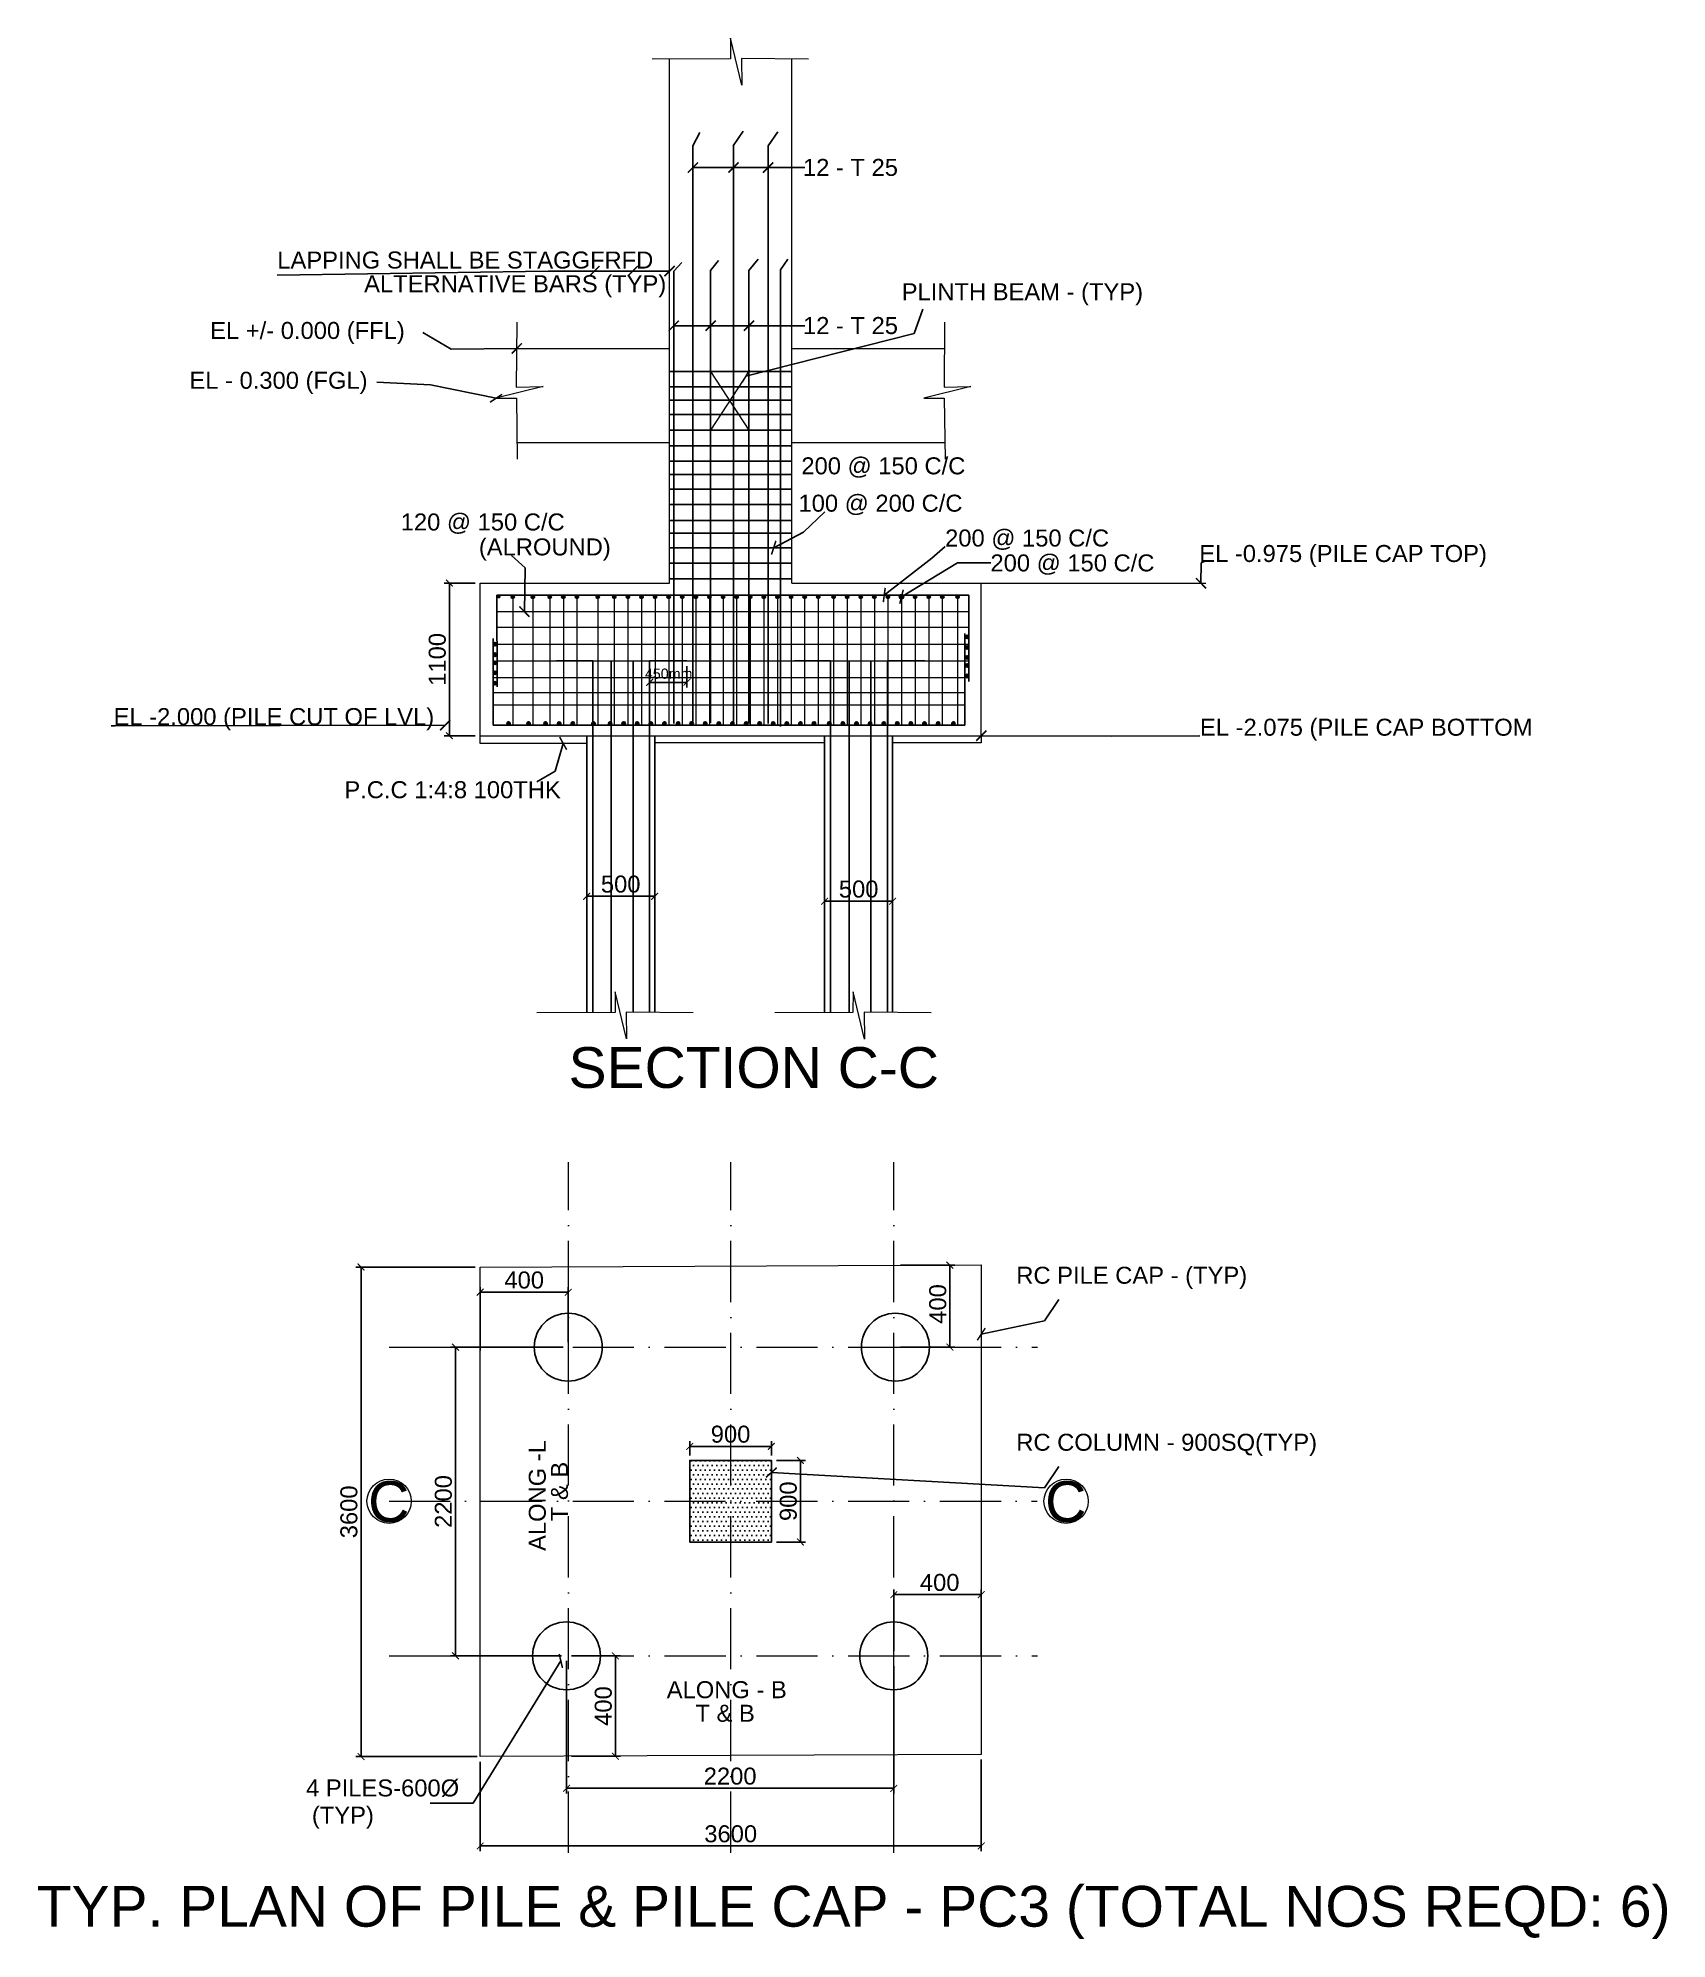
# Model space of a CAD drawing. Header units: millimetres. Extents: x 8621 to 84583, y 10121 to 39689.
# Drawn here: x 60623 to 84583, y 11729 to 39689 of the extents above; entities outside this region: 1.
import ezdxf

# ---------------------------------------------------------------- set-up
doc = ezdxf.new("R2010")
doc.units = ezdxf.units.MM
doc.linetypes.add('ACAD_ISO10W100', pattern=[18, 12, -3, 0, -3])
doc.linetypes.add('CENTER2', pattern=[1.125, 0.75, -0.125, 0.125, -0.125])
doc.layers.add('ARRO', color=7, linetype='Continuous', lineweight=0)
doc.layers.add('FOOTING', color=1, linetype='Continuous', lineweight=20)
for name, color, linetype in [('COLUMN-S', 5, 'Continuous'), ('CONCSEC', 1, 'Continuous'), ('DIMENSION', 7, 'Continuous'), ('G-ANNO-SYMB', 1, 'Continuous'), ('Grid', 8, 'CENTER2'), ('steel', 132, 'Continuous'), ('TEXT-1', 5, 'Continuous'), ('W-HATCH', 8, 'Continuous'), ('WHATCH', 11, 'Continuous')]:
    doc.layers.add(name, color=color, linetype=linetype)
doc.styles.add('ARIAL', font='arial.ttf')
doc.dimstyles.new('iso-25x25', dxfattribs={"dimtxt": 200, "dimasz": 75, "dimexe": 75, "dimexo": 75, "dimgap": 50, "dimtad": 1, "dimdec": 0, "dimrnd": 5, "dimdsep": 46, "dimtxsty": 'ARIAL', "dimblk": 'ARCHTICK', "dimcen": 0.09375, "dimclrd": 256, "dimclre": 256, "dimclrt": 256, "dimadec": 0, "dimazin": 0, "dimtfac": 1, "dimtdec": 0, "dimtix": 1, "dimtmove": 1, "dimatfit": 3, "dimfxl": 1, "dimtolj": 1, "dimtzin": 0, "dimlwd": -1, "dimarcsym": 0})
doc.dimstyles.new('MS-BREAK', dxfattribs={"dimtxt": 200, "dimasz": 6, "dimexe": 100, "dimexo": 50, "dimgap": 50, "dimtad": 1, "dimdec": 0, "dimzin": 1, "dimdsep": 46, "dimtxsty": 'ARIAL', "dimblk1": 'ARCHTICK', "dimblk2": 'ARCHTICK', "dimsah": 1, "dimcen": 0.09375, "dimdle": 100, "dimclrd": 7, "dimclre": 7, "dimclrt": 7, "dimadec": 0, "dimazin": 0, "dimtfac": 1, "dimtdec": 0, "dimtix": 1, "dimtofl": 0, "dimtmove": 2, "dimatfit": 3, "dimldrblk": 'ARCHTICK', "dimfxl": 1, "dimtolj": 1, "dimtzin": 1, "dimarcsym": 0})

msp = doc.modelspace()

# ---------------------------------------------------------------- texts
at = {"layer": 'TEXT-1', "color": 85, "ltscale": 5, "style": 'ARIAL'}
for s, height, p in [('12 - T 25', 249.9999975, (71874.24289667796, 37660.727673537)), ('LAPPING SHALL BE STAGGFRFD', 249.9999975, (64142.42072571939, 36298.24954721209)), ('ALTERNATIVE BARS (TYP)', 249.9999975, (65419.73387999812, 35949.66787734492)), ('PLINTH BEAM - (TYP)', 249.9999975, (73326.29766938274, 35831.53733680251, -1.958106622835725e-08)), ('EL +/- 0.000 (FFL)', 249.9999975, (63154.72786241505, 35262.37529294657)), ('12 - T 25', 249.9999975, (71874.33457907477, 35334.7648829701)), ('EL - 0.300 (FGL)', 249.9999975, (62849.54208107704, 34529.8892754651)), ('200 @ 150 C/C', 249.9999975, (71850.76850616877, 33271.30904490509)), ('100 @ 200 C/C', 249.9999975, (71808.46132329895, 32721.91415927112)), ('120 @ 150 C/C', 249.9999975, (65957.56183179896, 32445.48614091041, 1.433007740250556e-09)), ('200 @ 150 C/C', 249.9999975, (73965.17706451457, 32209.61670932914)), ('(ALROUND)', 249.9999975, (67107.21174512894, 32078.87774789937)), ('EL -0.975 (PILE CAP TOP)', 249.9999975, (77703.38263897141, 31981.96991829034)), ('200 @ 150 C/C', 249.9999975, (74632.22094520307, 31843.56271220895)), ('EL -2.000 (PILE CUT OF LVL)', 249.9999975, (61733.70492373797, 29582.83737108621)), ('EL -2.075 (PILE CAP BOTTOM', 249.9999975, (77714.16427092734, 29426.89660859965)), ('P.C.C 1:4:8 100THK', 249.9999975, (65128.50019929305, 28507.94098110693)), ('SECTION C-C', 600, (68426.89450436298, 24246.64721460607)), ('RC PILE CAP - (TYP)', 249.9999975, (75012.19949973162, 21366.39312237786, -1.958106622835725e-08)), ('RC COLUMN - 900SQ(TYP)', 249.9999975, (75012.15349865927, 18910.04069243949, -1.599371323909394e-08)), ('C', 600, (65478.45695674555, 17863.16151476886)), ('C', 600, (75436.54604843112, 17863.16151476886)), ('ALONG - B', 249.9999975, (69870.57038082313, 15271.20779589615)), ('T & B', 249.9999975, (70292.77395271728, 14924.61585607179)), ('4 PILES-600%%C', 249.9999975, (64565.19611311363, 13825.80591778394, -1.958106622835725e-08)), ('(TYP)', 249.9999975, (64651.08002941994, 13426.05952723354, -1.958106622835725e-08)), ('TYP. PLAN OF PILE & PILE CAP - PC3 (TOTAL NOS REQD: 6)', 600, (60603.80952404163, 11909.92344317684))]:
    msp.add_text(s, height=height, dxfattribs=at).set_placement(p)
for s, p in [('ALONG -L ', (68091.35908312551, 17436.59485959761)), ('T & B', (68417.4201665612, 17874.79062595472, -1.029849375141486e-08))]:
    msp.add_text(s, height=249.9999975, rotation=90, dxfattribs=at).set_placement(p)

# ---------------------------------------------------------------- blocks, each defined once
blk = doc.blocks.new('_ArchTick')
at = {"color": 0, "linetype": 'ByBlock', "const_width": 0.15}
blk.add_lwpolyline([(-0.5, -0.5), (0.5, 0.5)], dxfattribs=at)
blk = doc.blocks.new('*D3')
at = {"layer": 'Defpoints', "color": 0, "linetype": 'Continuous', "transparency": 16777216}
for p in [(68421.39688431696, 20433.88599240126, 7.18249197165137e-09), (66763.40484503294, 15893.92086392858), (68396.37476312777, 15893.92086392858, -2.209983440882671e-09)]:
    blk.add_point(p, dxfattribs=at)
at = {"layer": 'DIMENSION', "linetype": 'Continuous', "lineweight": -2, "transparency": 16777216}
for p, q in [((68346.39688431696, 20433.88599240126), (66688.40484503294, 20433.88599240126)), ((68321.37476312777, 15893.92086392858), (66688.40484503294, 15893.92086392858))]:
    blk.add_line(p, q, dxfattribs=at)
at = {"layer": 'DIMENSION', "linetype": 'Continuous', "transparency": 16777216}
blk.add_line((66763.40484503294, 20433.88599240126), (66763.40484503294, 15893.92086392858), dxfattribs=at)
at = {"layer": 'DIMENSION', "linetype": 'Continuous', "transparency": 16777216, "xscale": 100, "yscale": 100, "zscale": 100}
for p, rotation in [((66763.40484503294, 20433.88599240126), 90), ((66763.40484503294, 15893.92086392858), 270)]:
    blk.add_blockref('_ArchTick', p, dxfattribs=dict(at, rotation=rotation))
at = {"layer": 'DIMENSION', "linetype": 'Continuous', "transparency": 16777216, "insert": (66585.7615981025, 18163.9034281649), "char_height": 250, "attachment_point": 5, "rotation": 90, "style": 'ARIAL'}
blk.add_mtext('\\A1;2200', dxfattribs=at)
blk = doc.blocks.new('*D4')
at = {"layer": 'Defpoints', "color": 0, "linetype": 'Continuous', "transparency": 16777216}
for p in [(68396.37476312774, 15893.92086392857, -9.392475412534041e-09), (73209.88039412568, 15818.92086392857, -7.377572356649708e-09), (73209.88039412568, 13945.58463614706)]:
    blk.add_point(p, dxfattribs=at)
at = {"layer": 'DIMENSION', "linetype": 'Continuous', "lineweight": -2, "transparency": 16777216}
for p, q in [((68396.37476312774, 15818.92086392857), (68396.37476312774, 13870.58463614706)), ((73209.88039412568, 15743.92086392857), (73209.88039412568, 13870.58463614706))]:
    blk.add_line(p, q, dxfattribs=at)
at = {"layer": 'DIMENSION', "linetype": 'Continuous', "transparency": 16777216}
blk.add_line((68396.37476312774, 13945.58463614706), (73209.88039412568, 13945.58463614706), dxfattribs=at)
at = {"layer": 'DIMENSION', "linetype": 'Continuous', "transparency": 16777216, "xscale": 100, "yscale": 100, "zscale": 100, "rotation": 180}
blk.add_blockref('_ArchTick', (68396.37476312774, 13945.58463614706), dxfattribs=at)
at = {"layer": 'DIMENSION', "linetype": 'Continuous', "transparency": 16777216, "xscale": 100, "yscale": 100, "zscale": 100}
blk.add_blockref('_ArchTick', (73209.88039412568, 13945.58463614706), dxfattribs=at)
at = {"layer": 'DIMENSION', "linetype": 'Continuous', "transparency": 16777216, "insert": (70803.1275786267, 14123.22788307748), "char_height": 250, "attachment_point": 5, "style": 'ARIAL'}
blk.add_mtext('\\A1;2200', dxfattribs=at)
blk = doc.blocks.new('*D5')
at = {"layer": 'Defpoints', "color": 0, "linetype": 'Continuous', "transparency": 16777216}
for p in [(74496.58570295462, 16794.06898564039), (73209.88039412568, 15893.92086392857), (74496.58570295462, 15818.92086392856)]:
    blk.add_point(p, dxfattribs=at)
at = {"layer": 'DIMENSION', "linetype": 'Continuous', "lineweight": -2, "transparency": 16777216}
for p, q in [((73209.88039412568, 15968.92086392857), (73209.88039412568, 16869.06898564039)), ((74496.58570295462, 15893.92086392856), (74496.58570295462, 16869.06898564039))]:
    blk.add_line(p, q, dxfattribs=at)
at = {"layer": 'DIMENSION', "linetype": 'Continuous', "transparency": 16777216}
blk.add_line((73209.88039412568, 16794.06898564039), (74496.58570295462, 16794.06898564039), dxfattribs=at)
at = {"layer": 'DIMENSION', "linetype": 'Continuous', "transparency": 16777216, "xscale": 100, "yscale": 100, "zscale": 100, "rotation": 180}
blk.add_blockref('_ArchTick', (73209.88039412568, 16794.06898564039), dxfattribs=at)
at = {"layer": 'DIMENSION', "linetype": 'Continuous', "transparency": 16777216, "xscale": 100, "yscale": 100, "zscale": 100}
blk.add_blockref('_ArchTick', (74496.58570295462, 16794.06898564039), dxfattribs=at)
at = {"layer": 'DIMENSION', "linetype": 'Continuous', "transparency": 16777216, "insert": (73885.5184385347, 16971.71223257082), "char_height": 250, "attachment_point": 5, "style": 'ARIAL'}
blk.add_mtext('\\A1;400', dxfattribs=at)
blk = doc.blocks.new('*D6')
at = {"layer": 'Defpoints', "color": 0, "linetype": 'Continuous', "transparency": 16777216}
for p in [(67126.4720579738, 21242.4907835365), (68421.39688431693, 20433.88599240125), (67126.4720579738, 20308.88599240125)]:
    blk.add_point(p, dxfattribs=at)
at = {"layer": 'DIMENSION', "linetype": 'Continuous', "lineweight": -2, "transparency": 16777216}
for p, q in [((67126.4720579738, 20383.88599240125), (67126.4720579738, 21317.4907835365)), ((68421.39688431693, 20508.88599240125), (68421.39688431693, 21317.4907835365))]:
    blk.add_line(p, q, dxfattribs=at)
at = {"layer": 'DIMENSION', "linetype": 'Continuous', "transparency": 16777216}
blk.add_line((68421.39688431693, 21242.4907835365), (67126.4720579738, 21242.4907835365), dxfattribs=at)
at = {"layer": 'DIMENSION', "linetype": 'Continuous', "transparency": 16777216, "xscale": 100, "yscale": 100, "zscale": 100, "rotation": 180}
blk.add_blockref('_ArchTick', (67126.4720579738, 21242.4907835365), dxfattribs=at)
at = {"layer": 'DIMENSION', "linetype": 'Continuous', "transparency": 16777216, "xscale": 100, "yscale": 100, "zscale": 100}
blk.add_blockref('_ArchTick', (68421.39688431693, 21242.4907835365), dxfattribs=at)
at = {"layer": 'DIMENSION', "linetype": 'Continuous', "transparency": 16777216, "insert": (67773.93447114536, 21420.13403046692), "char_height": 250, "attachment_point": 5, "style": 'ARIAL'}
blk.add_mtext('\\A1;400', dxfattribs=at)
blk = doc.blocks.new('*D7')
at = {"layer": 'Defpoints', "color": 0, "linetype": 'Continuous', "transparency": 16777216}
for p in [(70209.41704986944, 18767.79094882485, 4.696237706267021e-09), (71409.41704986944, 18974.97607023362), (71409.41704986944, 18767.79094882485, 4.696237706267021e-09)]:
    blk.add_point(p, dxfattribs=at)
at = {"layer": 'DIMENSION', "linetype": 'Continuous', "lineweight": -2, "transparency": 16777216}
for p, q in [((70209.41704986944, 18842.79094882485), (70209.41704986944, 19049.97607023362)), ((71409.41704986944, 18842.79094882485), (71409.41704986944, 19049.97607023362))]:
    blk.add_line(p, q, dxfattribs=at)
at = {"layer": 'DIMENSION', "linetype": 'Continuous', "transparency": 16777216}
blk.add_line((70209.41704986944, 18974.97607023362), (71409.41704986944, 18974.97607023362), dxfattribs=at)
at = {"layer": 'DIMENSION', "linetype": 'Continuous', "transparency": 16777216, "xscale": 100, "yscale": 100, "zscale": 100, "rotation": 180}
blk.add_blockref('_ArchTick', (70209.41704986944, 18974.97607023362), dxfattribs=at)
at = {"layer": 'DIMENSION', "linetype": 'Continuous', "transparency": 16777216, "xscale": 100, "yscale": 100, "zscale": 100}
blk.add_blockref('_ArchTick', (71409.41704986944, 18974.97607023362), dxfattribs=at)
at = {"layer": 'DIMENSION', "linetype": 'Continuous', "transparency": 16777216, "insert": (70809.41704986944, 19152.61931716404), "char_height": 250, "attachment_point": 5, "style": 'ARIAL'}
blk.add_mtext('\\A1;900', dxfattribs=at)
blk = doc.blocks.new('*D8')
at = {"layer": 'Defpoints', "color": 0, "linetype": 'Continuous', "transparency": 16777216}
for p in [(71409.41704986947, 18767.79094882486, 4.696237706267021e-09), (71409.41704986947, 17567.79094882486, 4.696237706267021e-09), (71836.75031984062, 17567.79094882486)]:
    blk.add_point(p, dxfattribs=at)
at = {"layer": 'DIMENSION', "linetype": 'Continuous', "lineweight": -2, "transparency": 16777216}
for p, q in [((71484.41704986947, 18767.79094882486), (71911.75031984062, 18767.79094882486)), ((71484.41704986947, 17567.79094882486), (71911.75031984062, 17567.79094882486))]:
    blk.add_line(p, q, dxfattribs=at)
at = {"layer": 'DIMENSION', "linetype": 'Continuous', "transparency": 16777216}
blk.add_line((71836.75031984062, 18767.79094882486), (71836.75031984062, 17567.79094882486), dxfattribs=at)
at = {"layer": 'DIMENSION', "linetype": 'Continuous', "transparency": 16777216, "xscale": 100, "yscale": 100, "zscale": 100}
for p, rotation in [((71836.75031984062, 18767.79094882486), 90), ((71836.75031984062, 17567.79094882486), 270)]:
    blk.add_blockref('_ArchTick', p, dxfattribs=dict(at, rotation=rotation))
at = {"layer": 'DIMENSION', "linetype": 'Continuous', "transparency": 16777216, "insert": (71659.10707291018, 18167.79094882484), "char_height": 250, "attachment_point": 5, "rotation": 90, "style": 'ARIAL'}
blk.add_mtext('\\A1;900', dxfattribs=at)
blk = doc.blocks.new('*D9')
at = {"layer": 'Defpoints', "color": 0, "linetype": 'Continuous', "transparency": 16777216}
for p in [(68396.37476312777, 15893.92086392858, -9.392475412534041e-09), (68396.37476312777, 14416.94093321801), (69115.650625818, 14416.94093321801)]:
    blk.add_point(p, dxfattribs=at)
at = {"layer": 'DIMENSION', "linetype": 'Continuous', "lineweight": -2, "transparency": 16777216}
for p, q in [((68471.37476312777, 15893.92086392858), (69190.650625818, 15893.92086392858)), ((68471.37476312777, 14416.94093321801), (69190.650625818, 14416.94093321801))]:
    blk.add_line(p, q, dxfattribs=at)
at = {"layer": 'DIMENSION', "linetype": 'Continuous', "transparency": 16777216}
blk.add_line((69115.650625818, 15893.92086392858), (69115.650625818, 14416.94093321801), dxfattribs=at)
at = {"layer": 'DIMENSION', "linetype": 'Continuous', "transparency": 16777216, "xscale": 100, "yscale": 100, "zscale": 100}
for p, rotation in [((69115.650625818, 15893.92086392858), 90), ((69115.650625818, 14416.94093321801), 270)]:
    blk.add_blockref('_ArchTick', p, dxfattribs=dict(at, rotation=rotation))
at = {"layer": 'DIMENSION', "linetype": 'Continuous', "transparency": 16777216, "insert": (68938.00737888756, 15155.43089857328), "char_height": 250, "attachment_point": 5, "rotation": 90, "style": 'ARIAL'}
blk.add_mtext('\\A1;400', dxfattribs=at)
blk = doc.blocks.new('*D10')
at = {"layer": 'Defpoints', "color": 0, "linetype": 'Continuous', "transparency": 16777216}
for p in [(73234.9025153149, 21638.84562540088), (74035.34811391325, 21638.84562540088), (73234.9025153149, 20433.88599240126)]:
    blk.add_point(p, dxfattribs=at)
at = {"layer": 'DIMENSION', "linetype": 'Continuous', "lineweight": -2, "transparency": 16777216}
for p, q in [((73309.9025153149, 21638.84562540088), (74110.34811391325, 21638.84562540088)), ((73309.9025153149, 20433.88599240126), (74110.34811391325, 20433.88599240127))]:
    blk.add_line(p, q, dxfattribs=at)
at = {"layer": 'DIMENSION', "linetype": 'Continuous', "transparency": 16777216}
blk.add_line((74035.34811391325, 20433.88599240127), (74035.34811391325, 21638.84562540088), dxfattribs=at)
at = {"layer": 'DIMENSION', "linetype": 'Continuous', "transparency": 16777216, "xscale": 100, "yscale": 100, "zscale": 100}
for p, rotation in [((74035.34811391325, 21638.84562540088), 90), ((74035.34811391325, 20433.88599240127), 270)]:
    blk.add_blockref('_ArchTick', p, dxfattribs=dict(at, rotation=rotation))
at = {"layer": 'DIMENSION', "linetype": 'Continuous', "transparency": 16777216, "insert": (73857.70486698269, 21068.89262954057), "char_height": 250, "attachment_point": 5, "rotation": 90, "style": 'ARIAL'}
blk.add_mtext('\\A1;400', dxfattribs=at)
blk = doc.blocks.new('*D11')
at = {"layer": 'Defpoints', "color": 0, "linetype": 'Continuous', "transparency": 16777216}
for p in [(68693.37526627711, 26892.92838401412, 2.2240397416681e-08), (69693.37525617785, 27065.34474439005), (69693.37525617785, 26892.92838401412, -2.303651454310193e-07)]:
    blk.add_point(p, dxfattribs=at)
at = {"layer": 'DIMENSION', "linetype": 'Continuous', "lineweight": -2, "transparency": 16777216}
for p, q in [((68693.37526627711, 26967.92838401412), (68693.37526627711, 27140.34474439005)), ((69693.37525617785, 26967.92838401412), (69693.37525617785, 27140.34474439005))]:
    blk.add_line(p, q, dxfattribs=at)
at = {"layer": 'DIMENSION', "linetype": 'Continuous', "transparency": 16777216}
blk.add_line((68693.37526627711, 27065.34474439005), (69693.37525617785, 27065.34474439005), dxfattribs=at)
at = {"layer": 'DIMENSION', "linetype": 'Continuous', "transparency": 16777216, "xscale": 100, "yscale": 100, "zscale": 100, "rotation": 180}
blk.add_blockref('_ArchTick', (68693.37526627711, 27065.34474439005), dxfattribs=at)
at = {"layer": 'DIMENSION', "linetype": 'Continuous', "transparency": 16777216, "xscale": 100, "yscale": 100, "zscale": 100}
blk.add_blockref('_ArchTick', (69693.37525617785, 27065.34474439005), dxfattribs=at)
at = {"layer": 'DIMENSION', "linetype": 'Continuous', "transparency": 16777216, "insert": (69193.37526122748, 27242.98799132048), "char_height": 250, "attachment_point": 5, "style": 'ARIAL'}
blk.add_mtext('\\A1;500', dxfattribs=at)
blk = doc.blocks.new('*D12')
at = {"layer": 'Defpoints', "color": 0, "linetype": 'Continuous', "transparency": 16777216}
for p in [(73193.37522082857, 26992.23734950292), (72193.37523092784, 26402.15448679513, -0.004058518087827858), (73193.37522082857, 26402.15448679513, -0.004058265482285011)]:
    blk.add_point(p, dxfattribs=at)
at = {"layer": 'DIMENSION', "linetype": 'Continuous', "lineweight": -2, "transparency": 16777216}
for p, q in [((72193.37523092784, 26477.15448679513), (72193.37523092784, 27067.23734950292)), ((73193.37522082857, 26477.15448679513), (73193.37522082857, 27067.23734950292))]:
    blk.add_line(p, q, dxfattribs=at)
at = {"layer": 'DIMENSION', "linetype": 'Continuous', "transparency": 16777216}
blk.add_line((72193.37523092784, 26992.23734950292), (73193.37522082857, 26992.23734950292), dxfattribs=at)
at = {"layer": 'DIMENSION', "linetype": 'Continuous', "transparency": 16777216, "xscale": 100, "yscale": 100, "zscale": 100, "rotation": 180}
blk.add_blockref('_ArchTick', (72193.37523092784, 26992.23734950292), dxfattribs=at)
at = {"layer": 'DIMENSION', "linetype": 'Continuous', "transparency": 16777216, "xscale": 100, "yscale": 100, "zscale": 100}
blk.add_blockref('_ArchTick', (73193.37522082857, 26992.23734950292), dxfattribs=at)
at = {"layer": 'DIMENSION', "linetype": 'Continuous', "transparency": 16777216, "insert": (72693.3752258782, 27169.88059643334), "char_height": 250, "attachment_point": 5, "style": 'ARIAL'}
blk.add_mtext('\\A1;500', dxfattribs=at)
blk = doc.blocks.new('*D13')
at = {"layer": 'Defpoints', "color": 0, "linetype": 'Continuous', "transparency": 16777216}
for p in [(67126.49645956887, 31672.20685286217), (66674.04252970312, 29426.89660859965), (67126.49645956887, 29426.89660859965)]:
    blk.add_point(p, dxfattribs=at)
at = {"layer": 'DIMENSION', "linetype": 'Continuous', "lineweight": -2, "transparency": 16777216}
for p, q in [((67051.49645956887, 31672.20685286217), (66599.04252970312, 31672.20685286217)), ((67051.49645956887, 29426.89660859965), (66599.04252970312, 29426.89660859965))]:
    blk.add_line(p, q, dxfattribs=at)
at = {"layer": 'DIMENSION', "linetype": 'Continuous', "transparency": 16777216}
blk.add_line((66674.04252970312, 31672.20685286217), (66674.04252970312, 29426.89660859965), dxfattribs=at)
at = {"layer": 'DIMENSION', "linetype": 'Continuous', "transparency": 16777216, "xscale": 100, "yscale": 100, "zscale": 100}
for p, rotation in [((66674.04252970312, 31672.20685286217), 90), ((66674.04252970312, 29426.89660859965), 270)]:
    blk.add_blockref('_ArchTick', p, dxfattribs=dict(at, rotation=rotation))
at = {"layer": 'DIMENSION', "linetype": 'Continuous', "transparency": 16777216, "insert": (66496.39928277268, 30549.55173073089), "char_height": 250, "attachment_point": 5, "rotation": 90, "style": 'ARIAL'}
blk.add_mtext('\\A1;1100', dxfattribs=at)
blk = doc.blocks.new('*D14')
at = {"layer": 'Defpoints', "color": 0, "linetype": 'Continuous', "transparency": 16777216}
for p in [(67126.49645956887, 21611.87555677621), (65374.01461746008, 14411.47448483457), (67158.2879464581, 14411.47448483457)]:
    blk.add_point(p, dxfattribs=at)
at = {"layer": 'DIMENSION', "linetype": 'Continuous', "lineweight": -2, "transparency": 16777216}
for p, q in [((67051.49645956887, 21611.87555677621), (65299.01461746007, 21611.87555677621)), ((67083.2879464581, 14411.47448483457), (65299.01461746008, 14411.47448483457))]:
    blk.add_line(p, q, dxfattribs=at)
at = {"layer": 'DIMENSION', "linetype": 'Continuous', "transparency": 16777216}
blk.add_line((65374.01461746007, 21611.87555677621), (65374.01461746008, 14411.47448483457), dxfattribs=at)
at = {"layer": 'DIMENSION', "linetype": 'Continuous', "transparency": 16777216, "xscale": 100, "yscale": 100, "zscale": 100}
for p, rotation in [((65374.01461746007, 21611.87555677621), 90), ((65374.01461746008, 14411.47448483457), 270)]:
    blk.add_blockref('_ArchTick', p, dxfattribs=dict(at, rotation=rotation))
at = {"layer": 'DIMENSION', "linetype": 'Continuous', "transparency": 16777216, "insert": (65196.28610449963, 18011.67502080537), "char_height": 250, "attachment_point": 5, "rotation": 90, "style": 'ARIAL'}
blk.add_mtext('\\A1;3600', dxfattribs=at)
blk = doc.blocks.new('*D15')
at = {"layer": 'Defpoints', "color": 0, "linetype": 'Continuous', "transparency": 16777216}
for p in [(67126.3616148427, 14411.47448483457), (74496.55995192757, 14443.87470475573), (74496.55995192757, 13097.11707977789)]:
    blk.add_point(p, dxfattribs=at)
at = {"layer": 'DIMENSION', "linetype": 'Continuous', "lineweight": -2, "transparency": 16777216}
for p, q in [((67126.3616148427, 14336.47448483457), (67126.3616148427, 13022.11707977789)), ((74496.55995192757, 14368.87470475573), (74496.55995192757, 13022.11707977789))]:
    blk.add_line(p, q, dxfattribs=at)
at = {"layer": 'DIMENSION', "linetype": 'Continuous', "transparency": 16777216}
blk.add_line((67126.3616148427, 13097.11707977789), (74496.55995192757, 13097.11707977789), dxfattribs=at)
at = {"layer": 'DIMENSION', "linetype": 'Continuous', "transparency": 16777216, "xscale": 100, "yscale": 100, "zscale": 100, "rotation": 180}
blk.add_blockref('_ArchTick', (67126.3616148427, 13097.11707977789), dxfattribs=at)
at = {"layer": 'DIMENSION', "linetype": 'Continuous', "transparency": 16777216, "xscale": 100, "yscale": 100, "zscale": 100}
blk.add_blockref('_ArchTick', (74496.55995192757, 13097.11707977789), dxfattribs=at)
at = {"layer": 'DIMENSION', "linetype": 'Continuous', "transparency": 16777216, "insert": (70811.46078338513, 13274.84559273833), "char_height": 250, "attachment_point": 5, "style": 'ARIAL'}
blk.add_mtext('\\A1;3600', dxfattribs=at)
blk = doc.blocks.new('*D16')
at = {"layer": 'Defpoints', "color": 0, "linetype": 'Continuous', "transparency": 16777216}
for p in [(69618.95996625445, 30526.76318292572), (70166.91761337666, 30526.7631829257), (70166.91761337666, 30211.80991382825)]:
    blk.add_point(p, dxfattribs=at)
at = {"layer": 'DIMENSION', "linetype": 'Continuous', "lineweight": -2, "transparency": 16777216}
for p, q in [((69618.95996625445, 30451.76318292572), (69618.95996625445, 30136.80991382825)), ((70166.91761337666, 30451.7631829257), (70166.91761337666, 30136.80991382825))]:
    blk.add_line(p, q, dxfattribs=at)
at = {"layer": 'DIMENSION', "linetype": 'Continuous', "transparency": 16777216}
blk.add_line((69618.95996625445, 30211.80991382825), (70166.91761337666, 30211.80991382825), dxfattribs=at)
at = {"layer": 'DIMENSION', "linetype": 'Continuous', "transparency": 16777216, "xscale": 100, "yscale": 100, "zscale": 100, "rotation": 180}
blk.add_blockref('_ArchTick', (69618.95996625445, 30211.80991382825), dxfattribs=at)
at = {"layer": 'DIMENSION', "linetype": 'Continuous', "transparency": 16777216, "xscale": 100, "yscale": 100, "zscale": 100}
blk.add_blockref('_ArchTick', (70166.91761337666, 30211.80991382825), dxfattribs=at)
at = {"layer": 'DIMENSION', "linetype": 'Continuous', "transparency": 16777216, "insert": (69898.9601380799, 30338.3958619865), "char_height": 150, "attachment_point": 5, "style": 'ARIAL'}
blk.add_mtext('\\A1;450mm', dxfattribs=at)

# ---------------------------------------------------------------- dimensions: what is measured, and where the dimension line sits
at = {"layer": 'DIMENSION', "linetype": 'Continuous'}
for base, p1, p2, text, picture, middle in [((66674.04252970312, 29426.89660859965), (67126.49645956884, 31672.20685286216), (67126.49645956884, 29426.89660859964), '1100', '*D13', (66496.39928277268, 30549.55173073089)), ((66763.40484503294, 15893.92086392858, -7.18249197165137e-09), (68421.39688431693, 20433.88599240125), (68396.37476312774, 15893.92086392857, -9.392475412534041e-09), '2200', '*D3', (66585.7615981025, 18163.9034281649, -7.18249197165137e-09)), ((71836.75031984062, 17567.79094882486), (71409.41704986944, 18767.79094882485, 4.696237706267021e-09), (71409.41704986944, 17567.79094882485, 4.696237706267021e-09), '900', '*D8', (71659.10707291018, 18167.79094882484)), ((69115.650625818, 14416.94093321801), (68396.37476312774, 15893.92086392857, -9.392475412534041e-09), (68396.37476312774, 14416.94093321801), '400', '*D9', (68938.00737888756, 15155.43089857328))]:
    dim = msp.add_linear_dim(base=base, p1=p1, p2=p2, angle=90, text=text, dimstyle='iso-25x25', override={"dimtxt": 250, "dimasz": 100, "dimlfac": 0.5}, dxfattribs=at)
    dim.commit()
    dim.dimension.update_dxf_attribs({"geometry": picture, "text_midpoint": middle})
for base, p1, p2, text, override, picture, middle in [((70166.91761337666, 30211.80991382825), (69618.95996625445, 30526.76318292572), (70166.91761337666, 30526.7631829257), '450mm', {"dimtxt": 150, "dimasz": 100, "dimlfac": 0.5}, '*D16', (69898.9601380799, 30211.80991382825)), ((74496.58570295462, 16794.06898564039), (73209.88039412568, 15893.92086392857), (74496.58570295462, 15818.92086392856), '400', {"dimtxt": 250, "dimasz": 100, "dimlfac": 0.5}, '*D5', (73885.5184385347, 16794.06898564039))]:
    dim = msp.add_linear_dim(base=base, p1=p1, p2=p2, text=text, dimstyle='iso-25x25', override=override, dxfattribs=at)
    dim.commit()
    dim.dimension.update_dxf_attribs({"geometry": picture, "text_midpoint": middle, "dimtype": 160})
for base, p1, p2, picture, middle in [((69693.37525617785, 27065.34474439005, -2.152389354135092e-08), (68693.37526627711, 26892.92838401412), (69693.37525617785, 26892.92838401412, -2.518890389723702e-07), '*D11', (69193.37526122748, 27242.98799132048, -2.152389354135092e-08)), ((73193.37522082857, 26992.23734950292, 0.004058266198788886), (72193.37523092784, 26402.15448679513, -2.518890389723702e-07), (73193.37522082857, 26402.15448679513), '*D12', (72693.3752258782, 27169.88059643334, 0.004058266198788886))]:
    dim = msp.add_linear_dim(base=base, p1=p1, p2=p2, dimstyle='iso-25x25', override={"dimtxt": 250, "dimasz": 100, "dimlfac": 0.5}, dxfattribs=at)
    dim.commit()
    dim.dimension.update_dxf_attribs({"geometry": picture, "text_midpoint": middle})
dim = msp.add_linear_dim(base=(65374.01461746008, 14411.47448483457), p1=(67126.49645956884, 21611.8755567762), p2=(67158.28794645808, 14411.47448483456), angle=90, dimstyle='iso-25x25', override={"dimtxt": 250, "dimasz": 100, "dimlfac": 0.5}, dxfattribs=at)
dim.commit()
dim.dimension.update_dxf_attribs({"geometry": '*D14', "text_midpoint": (65196.28610449963, 18011.67502080537)})
for base, p1, p2, text, picture, middle in [((67126.4720579738, 21242.4907835365), (68421.39688431693, 20433.88599240125), (67126.4720579738, 20308.88599240125), '400', '*D6', (67773.93447114536, 21420.13403046692)), ((71409.41704986944, 18974.97607023362), (70209.41704986944, 18767.79094882485, 4.696237706267021e-09), (71409.41704986944, 18767.79094882485, 4.696237706267021e-09), '900', '*D7', (70809.41704986944, 19152.61931716404)), ((73209.88039412568, 13945.58463614706), (68396.37476312774, 15893.92086392857, -9.392475412534041e-09), (73209.88039412568, 15818.92086392857, -7.377572356649708e-09), '2200', '*D4', (70803.1275786267, 14123.22788307748)), ((74496.55995192757, 13097.11707977789), (67126.3616148427, 14411.47448483457), (74496.55995192757, 14443.87470475573), '3600', '*D15', (70811.46078338513, 13274.84559273833))]:
    dim = msp.add_linear_dim(base=base, p1=p1, p2=p2, text=text, dimstyle='iso-25x25', override={"dimtxt": 250, "dimasz": 100, "dimlfac": 0.5}, dxfattribs=at)
    dim.commit()
    dim.dimension.update_dxf_attribs({"geometry": picture, "text_midpoint": middle})
dim = msp.add_linear_dim(base=(74035.34811391325, 21638.84562540088), p1=(73234.90251531487, 20433.88599240126), p2=(73234.90251531487, 21638.84562540087), angle=90, text='400', dimstyle='iso-25x25', override={"dimtxt": 250, "dimasz": 100, "dimlfac": 0.5}, dxfattribs=at)
dim.commit()
dim.dimension.update_dxf_attribs({"geometry": '*D10', "text_midpoint": (74035.34811391312, 21068.89262954057), "dimtype": 160})

# ---------------------------------------------------------------- hatches: boundary and pattern name
at = {"layer": 'steel', "ltscale": 10}
h = msp.add_hatch(color=256, dxfattribs=at)
edge = h.paths.add_edge_path()
edge.add_arc((67399.66663770193, 31471.15530304971), 25, 0, 360)
h = msp.add_hatch(color=256, dxfattribs=at)
edge = h.paths.add_edge_path()
edge.add_arc((67399.66663770193, 31471.15530304971), 25, 0, 360)
h = msp.add_hatch(color=256, dxfattribs=at)
edge = h.paths.add_edge_path()
edge.add_arc((67402.60324570327, 31471.12362017637), 25, 0, 360)
h = msp.add_hatch(color=256, dxfattribs=at)
edge = h.paths.add_edge_path()
edge.add_arc((67402.60324570327, 31471.12362017637), 25, 0, 360)
h = msp.add_hatch(color=256, dxfattribs=at)
edge = h.paths.add_edge_path()
edge.add_arc((67605.74161660366, 31471.12362017637), 25, 0, 360)
h = msp.add_hatch(color=256, dxfattribs=at)
edge = h.paths.add_edge_path()
edge.add_arc((67605.74161660366, 31471.12362017637), 25, 0, 360)
h = msp.add_hatch(color=256, dxfattribs=at)
edge = h.paths.add_edge_path()
edge.add_arc((67900.48492359903, 31471.12362017637), 25, 0, 360)
h = msp.add_hatch(color=256, dxfattribs=at)
edge = h.paths.add_edge_path()
edge.add_arc((67900.48492359903, 31471.12362017637), 25, 0, 360)
h = msp.add_hatch(color=256, dxfattribs=at)
edge = h.paths.add_edge_path()
edge.add_arc((68149.9796750161, 31471.12362017637), 25, 0, 360)
h = msp.add_hatch(color=256, dxfattribs=at)
edge = h.paths.add_edge_path()
edge.add_arc((68149.9796750161, 31471.12362017637), 25, 0, 360)
h = msp.add_hatch(color=256, dxfattribs=at)
edge = h.paths.add_edge_path()
edge.add_arc((68349.9796750161, 31471.12362017637), 25, 0, 360)
h = msp.add_hatch(color=256, dxfattribs=at)
edge = h.paths.add_edge_path()
edge.add_arc((68349.9796750161, 31471.12362017637), 25, 0, 360)
h = msp.add_hatch(color=256, dxfattribs=at)
edge = h.paths.add_edge_path()
edge.add_arc((68549.9796750161, 31471.12362017637), 25, 0, 360)
h = msp.add_hatch(color=256, dxfattribs=at)
edge = h.paths.add_edge_path()
edge.add_arc((68549.9796750161, 31471.12362017637), 25, 0, 360)
h = msp.add_hatch(color=256, dxfattribs=at)
edge = h.paths.add_edge_path()
edge.add_arc((68855.72455766957, 31471.12362017637), 25, 0, 360)
h = msp.add_hatch(color=256, dxfattribs=at)
edge = h.paths.add_edge_path()
edge.add_arc((68855.72455766957, 31471.12362017637), 25, 0, 360)
h = msp.add_hatch(color=256, dxfattribs=at)
edge = h.paths.add_edge_path()
edge.add_arc((69098.96013807945, 31471.12362017637), 25, 0, 360)
h = msp.add_hatch(color=256, dxfattribs=at)
edge = h.paths.add_edge_path()
edge.add_arc((69098.96013807945, 31471.12362017637), 25, 0, 360)
h = msp.add_hatch(color=256, dxfattribs=at)
edge = h.paths.add_edge_path()
edge.add_arc((69298.96013807945, 31471.12362017637), 25, 0, 360)
h = msp.add_hatch(color=256, dxfattribs=at)
edge = h.paths.add_edge_path()
edge.add_arc((69298.96013807945, 31471.12362017637), 25, 0, 360)
h = msp.add_hatch(color=256, dxfattribs=at)
edge = h.paths.add_edge_path()
edge.add_arc((69498.96013807945, 31471.12362017637), 25, 0, 360)
h = msp.add_hatch(color=256, dxfattribs=at)
edge = h.paths.add_edge_path()
edge.add_arc((69498.96013807945, 31471.12362017637), 25, 0, 360)
h = msp.add_hatch(color=256, dxfattribs=at)
edge = h.paths.add_edge_path()
edge.add_arc((69698.96013807945, 31471.12362017637), 25, 0, 360)
h = msp.add_hatch(color=256, dxfattribs=at)
edge = h.paths.add_edge_path()
edge.add_arc((69698.96013807945, 31471.12362017637), 25, 0, 360)
h = msp.add_hatch(color=256, dxfattribs=at)
edge = h.paths.add_edge_path()
edge.add_arc((69898.96013807945, 31471.12362017637), 25, 0, 360)
h = msp.add_hatch(color=256, dxfattribs=at)
edge = h.paths.add_edge_path()
edge.add_arc((69898.96013807945, 31471.12362017637), 25, 0, 360)
h = msp.add_hatch(color=256, dxfattribs=at)
edge = h.paths.add_edge_path()
edge.add_arc((70098.96013807945, 31471.12362017637), 25, 0, 360)
h = msp.add_hatch(color=256, dxfattribs=at)
edge = h.paths.add_edge_path()
edge.add_arc((70098.96013807945, 31471.12362017637), 25, 0, 360)
h = msp.add_hatch(color=256, dxfattribs=at)
edge = h.paths.add_edge_path()
edge.add_arc((70298.96013807945, 31471.12362017637), 25, 0, 360)
h = msp.add_hatch(color=256, dxfattribs=at)
edge = h.paths.add_edge_path()
edge.add_arc((70298.96013807945, 31471.12362017637), 25, 0, 360)
h = msp.add_hatch(color=256, dxfattribs=at)
edge = h.paths.add_edge_path()
edge.add_arc((70498.96013807945, 31471.12362017637), 25, 0, 360)
h = msp.add_hatch(color=256, dxfattribs=at)
edge = h.paths.add_edge_path()
edge.add_arc((70498.96013807945, 31471.12362017637), 25, 0, 360)
h = msp.add_hatch(color=256, dxfattribs=at)
edge = h.paths.add_edge_path()
edge.add_arc((70698.96013807945, 31471.12362017637), 25, 0, 360)
h = msp.add_hatch(color=256, dxfattribs=at)
edge = h.paths.add_edge_path()
edge.add_arc((70698.96013807945, 31471.12362017637), 25, 0, 360)
h = msp.add_hatch(color=256, dxfattribs=at)
edge = h.paths.add_edge_path()
edge.add_arc((70898.96013807945, 31471.12362017637), 25, 0, 360)
h = msp.add_hatch(color=256, dxfattribs=at)
edge = h.paths.add_edge_path()
edge.add_arc((70898.96013807945, 31471.12362017637), 25, 0, 360)
h = msp.add_hatch(color=256, dxfattribs=at)
edge = h.paths.add_edge_path()
edge.add_arc((71098.96013807945, 31471.12362017637), 25, 0, 360)
h = msp.add_hatch(color=256, dxfattribs=at)
edge = h.paths.add_edge_path()
edge.add_arc((71098.96013807945, 31471.12362017637), 25, 0, 360)
h = msp.add_hatch(color=256, dxfattribs=at)
edge = h.paths.add_edge_path()
edge.add_arc((71298.96013807945, 31471.12362017637), 25, 0, 360)
h = msp.add_hatch(color=256, dxfattribs=at)
edge = h.paths.add_edge_path()
edge.add_arc((71298.96013807945, 31471.12362017637), 25, 0, 360)
h = msp.add_hatch(color=256, dxfattribs=at)
edge = h.paths.add_edge_path()
edge.add_arc((71498.96013807945, 31471.12362017637), 25, 0, 360)
h = msp.add_hatch(color=256, dxfattribs=at)
edge = h.paths.add_edge_path()
edge.add_arc((71498.96013807945, 31471.12362017637), 25, 0, 360)
h = msp.add_hatch(color=256, dxfattribs=at)
edge = h.paths.add_edge_path()
edge.add_arc((71698.96013807945, 31471.12362017637), 25, 0, 360)
h = msp.add_hatch(color=256, dxfattribs=at)
edge = h.paths.add_edge_path()
edge.add_arc((71698.96013807945, 31471.12362017637), 25, 0, 360)
h = msp.add_hatch(color=256, dxfattribs=at)
edge = h.paths.add_edge_path()
edge.add_arc((71898.96013807945, 31471.12362017637), 25, 0, 360)
h = msp.add_hatch(color=256, dxfattribs=at)
edge = h.paths.add_edge_path()
edge.add_arc((71898.96013807945, 31471.12362017637), 25, 0, 360)
h = msp.add_hatch(color=256, dxfattribs=at)
edge = h.paths.add_edge_path()
edge.add_arc((72098.96013807945, 31471.12362017637), 25, 0, 360)
h = msp.add_hatch(color=256, dxfattribs=at)
edge = h.paths.add_edge_path()
edge.add_arc((72098.96013807945, 31471.12362017637), 25, 0, 360)
h = msp.add_hatch(color=256, dxfattribs=at)
edge = h.paths.add_edge_path()
edge.add_arc((72324.1045651722, 31471.12362017637), 25, 0, 360)
h = msp.add_hatch(color=256, dxfattribs=at)
edge = h.paths.add_edge_path()
edge.add_arc((72324.1045651722, 31471.12362017637), 25, 0, 360)
h = msp.add_hatch(color=256, dxfattribs=at)
edge = h.paths.add_edge_path()
edge.add_arc((72524.1045651722, 31471.12362017637), 25, 0, 360)
h = msp.add_hatch(color=256, dxfattribs=at)
edge = h.paths.add_edge_path()
edge.add_arc((72524.1045651722, 31471.12362017637), 25, 0, 360)
h = msp.add_hatch(color=256, dxfattribs=at)
edge = h.paths.add_edge_path()
edge.add_arc((72524.1045651722, 31471.12362017637), 25, 0, 360)
h = msp.add_hatch(color=256, dxfattribs=at)
edge = h.paths.add_edge_path()
edge.add_arc((72524.1045651722, 31471.12362017637), 25, 0, 360)
h = msp.add_hatch(color=256, dxfattribs=at)
edge = h.paths.add_edge_path()
edge.add_arc((72724.1045651722, 31471.12362017637), 25, 0, 360)
h = msp.add_hatch(color=256, dxfattribs=at)
edge = h.paths.add_edge_path()
edge.add_arc((72724.1045651722, 31471.12362017637), 25, 0, 360)
h = msp.add_hatch(color=256, dxfattribs=at)
edge = h.paths.add_edge_path()
edge.add_arc((72924.1045651722, 31471.12362017637), 25, 0, 360)
h = msp.add_hatch(color=256, dxfattribs=at)
edge = h.paths.add_edge_path()
edge.add_arc((72924.1045651722, 31471.12362017637), 25, 0, 360)
h = msp.add_hatch(color=256, dxfattribs=at)
edge = h.paths.add_edge_path()
edge.add_arc((73124.1045651722, 31471.12362017637), 25, 0, 360)
h = msp.add_hatch(color=256, dxfattribs=at)
edge = h.paths.add_edge_path()
edge.add_arc((73124.1045651722, 31471.12362017637), 25, 0, 360)
h = msp.add_hatch(color=256, dxfattribs=at)
edge = h.paths.add_edge_path()
edge.add_arc((73324.1045651722, 31471.12362017637), 25, 0, 360)
h = msp.add_hatch(color=256, dxfattribs=at)
edge = h.paths.add_edge_path()
edge.add_arc((73324.1045651722, 31471.12362017637), 25, 0, 360)
h = msp.add_hatch(color=256, dxfattribs=at)
edge = h.paths.add_edge_path()
edge.add_arc((73524.1045651722, 31471.12362017637), 25, 0, 360)
h = msp.add_hatch(color=256, dxfattribs=at)
edge = h.paths.add_edge_path()
edge.add_arc((73524.1045651722, 31471.12362017637), 25, 0, 360)
h = msp.add_hatch(color=256, dxfattribs=at)
edge = h.paths.add_edge_path()
edge.add_arc((73724.1045651722, 31471.12362017637), 25, 0, 360)
h = msp.add_hatch(color=256, dxfattribs=at)
edge = h.paths.add_edge_path()
edge.add_arc((73724.1045651722, 31471.12362017637), 25, 0, 360)
h = msp.add_hatch(color=256, dxfattribs=at)
edge = h.paths.add_edge_path()
edge.add_arc((73924.1045651722, 31471.12362017637), 25, 0, 360)
h = msp.add_hatch(color=256, dxfattribs=at)
edge = h.paths.add_edge_path()
edge.add_arc((73924.1045651722, 31471.12362017637), 25, 0, 360)
h = msp.add_hatch(color=256, dxfattribs=at)
edge = h.paths.add_edge_path()
edge.add_arc((74149.24899226494, 31471.12362017637), 25, 0, 360)
h = msp.add_hatch(color=256, dxfattribs=at)
edge = h.paths.add_edge_path()
edge.add_arc((74149.24899226494, 31471.12362017637), 25, 0, 360)
h = msp.add_hatch(color=256, dxfattribs=at)
edge = h.paths.add_edge_path()
edge.add_arc((67343.49874754658, 30773.43124465325), 25, 0, 360)
h = msp.add_hatch(color=256, dxfattribs=at)
edge = h.paths.add_edge_path()
edge.add_arc((67343.49874754658, 30773.43124465325), 25, 0, 360)
h = msp.add_hatch(color=256, dxfattribs=at)
edge = h.paths.add_edge_path()
edge.add_arc((74287.30416791115, 30879.97937618991), 25, 0, 360)
h = msp.add_hatch(color=256, dxfattribs=at)
edge = h.paths.add_edge_path()
edge.add_arc((74287.30416791115, 30879.97937618991), 25, 0, 360)
h = msp.add_hatch(color=256, dxfattribs=at)
edge = h.paths.add_edge_path()
edge.add_arc((67343.69502565709, 30618.46527526458), 25, 0, 360)
h = msp.add_hatch(color=256, dxfattribs=at)
edge = h.paths.add_edge_path()
edge.add_arc((67343.69502565709, 30618.46527526458), 25, 0, 360)
h = msp.add_hatch(color=256, dxfattribs=at)
edge = h.paths.add_edge_path()
edge.add_arc((67343.84474425117, 30500.25908809677), 25, 0, 360)
h = msp.add_hatch(color=256, dxfattribs=at)
edge = h.paths.add_edge_path()
edge.add_arc((67343.84474425117, 30500.25908809677), 25, 0, 360)
h = msp.add_hatch(color=256, dxfattribs=at)
edge = h.paths.add_edge_path()
edge.add_arc((67343.84474425117, 30500.25908809677), 25, 0, 360)
h = msp.add_hatch(color=256, dxfattribs=at)
edge = h.paths.add_edge_path()
edge.add_arc((67343.84474425117, 30500.25908809677), 25, 0, 360)
h = msp.add_hatch(color=256, dxfattribs=at)
edge = h.paths.add_edge_path()
edge.add_arc((74287.30416791115, 30725.0132824995), 25, 0, 360)
h = msp.add_hatch(color=256, dxfattribs=at)
edge = h.paths.add_edge_path()
edge.add_arc((74287.30416791115, 30725.0132824995), 25, 0, 360)
h = msp.add_hatch(color=256, dxfattribs=at)
edge = h.paths.add_edge_path()
edge.add_arc((74287.30416791115, 30578.29973940791), 25, 0, 360)
h = msp.add_hatch(color=256, dxfattribs=at)
edge = h.paths.add_edge_path()
edge.add_arc((74287.30416791115, 30578.29973940791), 25, 0, 360)
h = msp.add_hatch(color=256, dxfattribs=at)
edge = h.paths.add_edge_path()
edge.add_arc((74287.30416791115, 30578.29973940791), 25, 0, 360)
h = msp.add_hatch(color=256, dxfattribs=at)
edge = h.paths.add_edge_path()
edge.add_arc((74287.30416791115, 30578.29973940791), 25, 0, 360)
h = msp.add_hatch(color=256, dxfattribs=at)
edge = h.paths.add_edge_path()
edge.add_arc((74287.30416791115, 30460.09345742421), 25, 0, 360)
h = msp.add_hatch(color=256, dxfattribs=at)
edge = h.paths.add_edge_path()
edge.add_arc((74287.30416791115, 30460.09345742421), 25, 0, 360)
h = msp.add_hatch(color=256, dxfattribs=at)
edge = h.paths.add_edge_path()
edge.add_arc((67344.0305697846, 30353.54566268736), 25, 0, 360)
h = msp.add_hatch(color=256, dxfattribs=at)
edge = h.paths.add_edge_path()
edge.add_arc((67344.0305697846, 30353.54566268736), 25, 0, 360)
h = msp.add_hatch(color=256, dxfattribs=at)
edge = h.paths.add_edge_path()
edge.add_arc((67344.22684789512, 30198.5796932987), 25, 0, 360)
h = msp.add_hatch(color=256, dxfattribs=at)
edge = h.paths.add_edge_path()
edge.add_arc((67344.22684789512, 30198.5796932987), 25, 0, 360)
h = msp.add_hatch(color=256, dxfattribs=at)
edge = h.paths.add_edge_path()
edge.add_arc((74287.30416791115, 30305.12736373379), 25, 0, 360)
h = msp.add_hatch(color=256, dxfattribs=at)
edge = h.paths.add_edge_path()
edge.add_arc((74287.30416791115, 30305.12736373379), 25, 0, 360)
h = msp.add_hatch(color=256, dxfattribs=at)
edge = h.paths.add_edge_path()
edge.add_arc((67543.79679224986, 29607.40274567692), 25, 0, 360)
h = msp.add_hatch(color=256, dxfattribs=at)
edge = h.paths.add_edge_path()
edge.add_arc((67543.79679224986, 29607.40274567692), 25, 0, 360)
h = msp.add_hatch(color=256, dxfattribs=at)
edge = h.paths.add_edge_path()
edge.add_arc((67838.54009924523, 29607.40274567692), 25, 0, 360)
h = msp.add_hatch(color=256, dxfattribs=at)
edge = h.paths.add_edge_path()
edge.add_arc((67838.54009924523, 29607.40274567692), 25, 0, 360)
h = msp.add_hatch(color=256, dxfattribs=at)
edge = h.paths.add_edge_path()
edge.add_arc((68088.03485066231, 29607.40274567692), 25, 0, 360)
h = msp.add_hatch(color=256, dxfattribs=at)
edge = h.paths.add_edge_path()
edge.add_arc((68088.03485066231, 29607.40274567692), 25, 0, 360)
h = msp.add_hatch(color=256, dxfattribs=at)
edge = h.paths.add_edge_path()
edge.add_arc((68288.03485066231, 29607.40274567692), 25, 0, 360)
h = msp.add_hatch(color=256, dxfattribs=at)
edge = h.paths.add_edge_path()
edge.add_arc((68288.03485066231, 29607.40274567692), 25, 0, 360)
h = msp.add_hatch(color=256, dxfattribs=at)
edge = h.paths.add_edge_path()
edge.add_arc((68488.03485066231, 29607.40274567692), 25, 0, 360)
h = msp.add_hatch(color=256, dxfattribs=at)
edge = h.paths.add_edge_path()
edge.add_arc((68488.03485066231, 29607.40274567692), 25, 0, 360)
h = msp.add_hatch(color=256, dxfattribs=at)
edge = h.paths.add_edge_path()
edge.add_arc((68793.77973331578, 29607.40274567692), 25, 0, 360)
h = msp.add_hatch(color=256, dxfattribs=at)
edge = h.paths.add_edge_path()
edge.add_arc((68793.77973331578, 29607.40274567692), 25, 0, 360)
h = msp.add_hatch(color=256, dxfattribs=at)
edge = h.paths.add_edge_path()
edge.add_arc((69037.01531372566, 29607.40274567692), 25, 0, 360)
h = msp.add_hatch(color=256, dxfattribs=at)
edge = h.paths.add_edge_path()
edge.add_arc((69037.01531372566, 29607.40274567692), 25, 0, 360)
h = msp.add_hatch(color=256, dxfattribs=at)
edge = h.paths.add_edge_path()
edge.add_arc((69237.01531372566, 29607.40274567692), 25, 0, 360)
h = msp.add_hatch(color=256, dxfattribs=at)
edge = h.paths.add_edge_path()
edge.add_arc((69237.01531372566, 29607.40274567692), 25, 0, 360)
h = msp.add_hatch(color=256, dxfattribs=at)
edge = h.paths.add_edge_path()
edge.add_arc((69437.01531372566, 29607.40274567692), 25, 0, 360)
h = msp.add_hatch(color=256, dxfattribs=at)
edge = h.paths.add_edge_path()
edge.add_arc((69437.01531372566, 29607.40274567692), 25, 0, 360)
h = msp.add_hatch(color=256, dxfattribs=at)
edge = h.paths.add_edge_path()
edge.add_arc((69637.01531372566, 29607.40274567692), 25, 0, 360)
h = msp.add_hatch(color=256, dxfattribs=at)
edge = h.paths.add_edge_path()
edge.add_arc((69637.01531372566, 29607.40274567692), 25, 0, 360)
h = msp.add_hatch(color=256, dxfattribs=at)
edge = h.paths.add_edge_path()
edge.add_arc((69837.01531372566, 29607.40274567692), 25, 0, 360)
h = msp.add_hatch(color=256, dxfattribs=at)
edge = h.paths.add_edge_path()
edge.add_arc((69837.01531372566, 29607.40274567692), 25, 0, 360)
h = msp.add_hatch(color=256, dxfattribs=at)
edge = h.paths.add_edge_path()
edge.add_arc((70037.01531372566, 29607.40274567692), 25, 0, 360)
h = msp.add_hatch(color=256, dxfattribs=at)
edge = h.paths.add_edge_path()
edge.add_arc((70037.01531372566, 29607.40274567692), 25, 0, 360)
h = msp.add_hatch(color=256, dxfattribs=at)
edge = h.paths.add_edge_path()
edge.add_arc((70237.01531372566, 29607.40274567692), 25, 0, 360)
h = msp.add_hatch(color=256, dxfattribs=at)
edge = h.paths.add_edge_path()
edge.add_arc((70237.01531372566, 29607.40274567692), 25, 0, 360)
h = msp.add_hatch(color=256, dxfattribs=at)
edge = h.paths.add_edge_path()
edge.add_arc((70437.01531372566, 29607.40274567692), 25, 0, 360)
h = msp.add_hatch(color=256, dxfattribs=at)
edge = h.paths.add_edge_path()
edge.add_arc((70437.01531372566, 29607.40274567692), 25, 0, 360)
h = msp.add_hatch(color=256, dxfattribs=at)
edge = h.paths.add_edge_path()
edge.add_arc((70637.01531372566, 29607.40274567692), 25, 0, 360)
h = msp.add_hatch(color=256, dxfattribs=at)
edge = h.paths.add_edge_path()
edge.add_arc((70637.01531372566, 29607.40274567692), 25, 0, 360)
h = msp.add_hatch(color=256, dxfattribs=at)
edge = h.paths.add_edge_path()
edge.add_arc((70837.01531372566, 29607.40274567692), 25, 0, 360)
h = msp.add_hatch(color=256, dxfattribs=at)
edge = h.paths.add_edge_path()
edge.add_arc((70837.01531372566, 29607.40274567692), 25, 0, 360)
h = msp.add_hatch(color=256, dxfattribs=at)
edge = h.paths.add_edge_path()
edge.add_arc((71037.01531372566, 29607.40274567692), 25, 0, 360)
h = msp.add_hatch(color=256, dxfattribs=at)
edge = h.paths.add_edge_path()
edge.add_arc((71037.01531372566, 29607.40274567692), 25, 0, 360)
h = msp.add_hatch(color=256, dxfattribs=at)
edge = h.paths.add_edge_path()
edge.add_arc((71237.01531372566, 29607.40274567692), 25, 0, 360)
h = msp.add_hatch(color=256, dxfattribs=at)
edge = h.paths.add_edge_path()
edge.add_arc((71237.01531372566, 29607.40274567692), 25, 0, 360)
h = msp.add_hatch(color=256, dxfattribs=at)
edge = h.paths.add_edge_path()
edge.add_arc((71437.01531372566, 29607.40274567692), 25, 0, 360)
h = msp.add_hatch(color=256, dxfattribs=at)
edge = h.paths.add_edge_path()
edge.add_arc((71437.01531372566, 29607.40274567692), 25, 0, 360)
h = msp.add_hatch(color=256, dxfattribs=at)
edge = h.paths.add_edge_path()
edge.add_arc((71637.01531372566, 29607.40274567692), 25, 0, 360)
h = msp.add_hatch(color=256, dxfattribs=at)
edge = h.paths.add_edge_path()
edge.add_arc((71637.01531372566, 29607.40274567692), 25, 0, 360)
h = msp.add_hatch(color=256, dxfattribs=at)
edge = h.paths.add_edge_path()
edge.add_arc((71837.01531372566, 29607.40274567692), 25, 0, 360)
h = msp.add_hatch(color=256, dxfattribs=at)
edge = h.paths.add_edge_path()
edge.add_arc((71837.01531372566, 29607.40274567692), 25, 0, 360)
h = msp.add_hatch(color=256, dxfattribs=at)
edge = h.paths.add_edge_path()
edge.add_arc((72037.01531372566, 29607.40274567692), 25, 0, 360)
h = msp.add_hatch(color=256, dxfattribs=at)
edge = h.paths.add_edge_path()
edge.add_arc((72037.01531372566, 29607.40274567692), 25, 0, 360)
h = msp.add_hatch(color=256, dxfattribs=at)
edge = h.paths.add_edge_path()
edge.add_arc((72262.1597408184, 29607.40274567692), 25, 0, 360)
h = msp.add_hatch(color=256, dxfattribs=at)
edge = h.paths.add_edge_path()
edge.add_arc((72262.1597408184, 29607.40274567692), 25, 0, 360)
h = msp.add_hatch(color=256, dxfattribs=at)
edge = h.paths.add_edge_path()
edge.add_arc((72462.1597408184, 29607.40274567692), 25, 0, 360)
h = msp.add_hatch(color=256, dxfattribs=at)
edge = h.paths.add_edge_path()
edge.add_arc((72462.1597408184, 29607.40274567692), 25, 0, 360)
h = msp.add_hatch(color=256, dxfattribs=at)
edge = h.paths.add_edge_path()
edge.add_arc((72462.1597408184, 29607.40274567692), 25, 0, 360)
h = msp.add_hatch(color=256, dxfattribs=at)
edge = h.paths.add_edge_path()
edge.add_arc((72462.1597408184, 29607.40274567692), 25, 0, 360)
h = msp.add_hatch(color=256, dxfattribs=at)
edge = h.paths.add_edge_path()
edge.add_arc((72662.1597408184, 29607.40274567692), 25, 0, 360)
h = msp.add_hatch(color=256, dxfattribs=at)
edge = h.paths.add_edge_path()
edge.add_arc((72662.1597408184, 29607.40274567692), 25, 0, 360)
h = msp.add_hatch(color=256, dxfattribs=at)
edge = h.paths.add_edge_path()
edge.add_arc((72862.1597408184, 29607.40274567692), 25, 0, 360)
h = msp.add_hatch(color=256, dxfattribs=at)
edge = h.paths.add_edge_path()
edge.add_arc((72862.1597408184, 29607.40274567692), 25, 0, 360)
h = msp.add_hatch(color=256, dxfattribs=at)
edge = h.paths.add_edge_path()
edge.add_arc((73062.1597408184, 29607.40274567692), 25, 0, 360)
h = msp.add_hatch(color=256, dxfattribs=at)
edge = h.paths.add_edge_path()
edge.add_arc((73062.1597408184, 29607.40274567692), 25, 0, 360)
h = msp.add_hatch(color=256, dxfattribs=at)
edge = h.paths.add_edge_path()
edge.add_arc((73262.1597408184, 29607.40274567692), 25, 0, 360)
h = msp.add_hatch(color=256, dxfattribs=at)
edge = h.paths.add_edge_path()
edge.add_arc((73262.1597408184, 29607.40274567692), 25, 0, 360)
h = msp.add_hatch(color=256, dxfattribs=at)
edge = h.paths.add_edge_path()
edge.add_arc((73462.1597408184, 29607.40274567692), 25, 0, 360)
h = msp.add_hatch(color=256, dxfattribs=at)
edge = h.paths.add_edge_path()
edge.add_arc((73462.1597408184, 29607.40274567692), 25, 0, 360)
h = msp.add_hatch(color=256, dxfattribs=at)
edge = h.paths.add_edge_path()
edge.add_arc((73662.1597408184, 29607.40274567692), 25, 0, 360)
h = msp.add_hatch(color=256, dxfattribs=at)
edge = h.paths.add_edge_path()
edge.add_arc((73662.1597408184, 29607.40274567692), 25, 0, 360)
h = msp.add_hatch(color=256, dxfattribs=at)
edge = h.paths.add_edge_path()
edge.add_arc((73862.1597408184, 29607.40274567692), 25, 0, 360)
h = msp.add_hatch(color=256, dxfattribs=at)
edge = h.paths.add_edge_path()
edge.add_arc((73862.1597408184, 29607.40274567692), 25, 0, 360)
h = msp.add_hatch(color=256, dxfattribs=at)
edge = h.paths.add_edge_path()
edge.add_arc((74087.30416791115, 29607.40274567692), 25, 0, 360)
h = msp.add_hatch(color=256, dxfattribs=at)
edge = h.paths.add_edge_path()
edge.add_arc((74087.30416791115, 29607.40274567692), 25, 0, 360)
at = {"layer": 'W-HATCH', "ltscale": 200}
h = msp.add_hatch(dxfattribs=at)
h.set_pattern_fill('DOTS', color=256, scale=1100)
h.set_pattern_definition([(0, (-10750025.45689693, 3923007.093546913), (34.375, 68.75), [0, -68.75])])
h.paths.add_polyline_path([(70209.41704986944, 17567.79094882485), (70209.41704986944, 18767.79094882485), (71409.41704986944, 18767.79094882485), (71409.41704986944, 17567.79094882485)])

# ---------------------------------------------------------------- linework, layer by layer
msp.add_lwpolyline([(8621.2952827564, 11056.90571708433), (12221.2952827564, 11056.90571708433), (12221.2952827564, 10121.07035220734), (8621.2952827564, 10121.07035220734)], close=True)
at = {"layer": 'COLUMN-S', "ltscale": 200, "elevation": 4.696237706267021e-09}
msp.add_lwpolyline([(70209.41704986944, 17567.79094882485), (70209.41704986944, 18767.79094882485), (71409.41704986944, 18767.79094882485), (71409.41704986944, 17567.79094882485)], close=True, dxfattribs=at)
at = {"layer": 'CONCSEC'}
for p, q in [((68693.37526627805, 25355.95720299072), (68693.37526627805, 29426.89660859964)), ((69693.37158292427, 25355.95720299072), (69693.37158292427, 29426.89660859964)), ((72191.88089727506, 25355.95720299072), (72191.88089727506, 29426.89660859965)), ((73191.87721392128, 25355.95720299072), (73191.87721392128, 29426.89660859965))]:
    msp.add_line(p, q, dxfattribs=at)
at = {"layer": 'FOOTING'}
for p, q in [((70808.43269645842, 39688.5080723829), (70806.30566045681, 39384.72816532476)), ((70975.33766819234, 38992.62619395857), (70808.43269645842, 39688.5080723829)), ((70806.30566045681, 39384.72816532476), (69656.04029844477, 39378.21241396526)), ((69911.59562943119, 31669.79496523333), (69911.59562943119, 39379.66002340417)), ((71954.73740477153, 39379.66002340417), (70970.93860122481, 39386.5665940094)), ((70970.93860122481, 39386.5665940094), (70975.33766819234, 38992.62619395857)), ((71711.59562943119, 31669.79496523333), (71711.29166257432, 39381.36908749427)), ((67665.25708921655, 35511.51665216467), (67657.86057792706, 34554.6350736103)), ((73957.93416964583, 35511.51665216467), (73950.53765835633, 34554.6350736103)), ((67665.25708921655, 35122.5403058404), (69911.59562943119, 35122.5403058404)), ((71711.59562943119, 35122.5403058404), (73957.93416964583, 35122.5403058404)), ((70516.18153324154, 34784.99771721832), (71080.24016803654, 33923.16191448275)), ((71080.24016803654, 34784.99771721832), (70516.18153324154, 33923.16191448275)), ((68051.76052049355, 34561.7922957332), (67357.06432278015, 34390.01904056394)), ((67357.06432278015, 34390.01904056394), (67660.85167639186, 34390.01904056394)), ((67657.86057792706, 34554.6350736103), (68051.76052049355, 34561.7922957332)), ((67660.85167639186, 34390.01904056394), (67672.18420912453, 33495.36642676222)), ((74344.43760092283, 34561.7922957332), (73649.74140320942, 34390.01904056394)), ((73649.74140320942, 34390.01904056394), (73953.52875682114, 34390.01904056394)), ((73950.53765835633, 34554.6350736103), (74344.43760092283, 34561.7922957332)), ((73953.52875682114, 34390.01904056394), (73964.86128955381, 33495.36642676222)), ((69911.59562943119, 33736.49017628509), (67665.25708921655, 33736.49017628509)), ((73957.93416964583, 33736.49017628509), (71711.59562943119, 33736.49017628509)), ((67126.49645956884, 31669.79496523333), (69911.59562943119, 31669.79496523333)), ((67126.49645956884, 29426.89660859964), (67126.49645956884, 31669.79496523333)), ((71711.59562943119, 31669.79496523333), (74496.69479929356, 31669.79496523333)), ((74496.69479929356, 29426.89660859964), (74496.69479929356, 31669.79496523333)), ((74496.69479929356, 31669.79496523333), (77802.15133548682, 31669.79496523334)), ((67605.74161660366, 31471.12362017637), (67605.74161660433, 29582.40274567516)), ((67900.48492359903, 31471.12362017637), (67900.4849235997, 29582.40274567516)), ((68149.9796750161, 31471.12362017637), (68149.97967501677, 29582.40274567516)), ((68349.9796750161, 31471.12362017637), (68349.97967501677, 29582.40274567516)), ((68549.9796750161, 31471.12362017637), (68549.97967501677, 29582.40274567516)), ((68855.72455766957, 31471.12362017637), (68855.72455767024, 29582.40274567516)), ((69098.96013807945, 31471.12362017637), (69098.96013808012, 29582.40274567516)), ((69298.96013807945, 31471.12362017637), (69298.96013808012, 29582.40274567516)), ((69498.96013807945, 31471.12362017637), (69498.96013808012, 29582.40274567516)), ((69698.96013807945, 31471.12362017637), (69698.96013808012, 29582.40274567516)), ((69898.96013807945, 31471.12362017637), (69898.96013808012, 29582.40274567516)), ((70098.96013807945, 31471.12362017637), (70098.96013808012, 29582.40274567516)), ((70298.96013807945, 31471.12362017637), (70298.96013808012, 29582.40274567516)), ((70498.96013807945, 31471.12362017637), (70498.96013808012, 29582.40274567516)), ((70698.96013807945, 31471.12362017637), (70698.96013808012, 29582.40274567516)), ((70898.96013807945, 31471.12362017637), (70898.96013808012, 29582.40274567516)), ((71098.96013807945, 31471.12362017637), (71098.96013808012, 29582.40274567516)), ((71298.96013807945, 31471.12362017637), (71298.96013808012, 29582.40274567516)), ((71498.96013807945, 31471.12362017637), (71498.96013808012, 29582.40274567516)), ((71698.96013807945, 31471.12362017637), (71698.96013808012, 29582.40274567516)), ((71898.96013807945, 31471.12362017637), (71898.96013808012, 29582.40274567516)), ((72098.96013807945, 31471.12362017637), (72098.96013808012, 29582.40274567516)), ((72324.1045651722, 31471.12362017637), (72324.10456517286, 29582.40274567516)), ((72524.1045651722, 31471.12362017637), (72524.10456517286, 29582.40274567516)), ((72724.1045651722, 31471.12362017637), (72724.10456517286, 29582.40274567516)), ((72924.1045651722, 31471.12362017637), (72924.10456517286, 29582.40274567516)), ((73124.1045651722, 31471.12362017637), (73124.10456517286, 29582.40274567516)), ((73324.1045651722, 31471.12362017637), (73324.10456517286, 29582.40274567516)), ((73524.1045651722, 31471.12362017637), (73524.10456517286, 29582.40274567516)), ((73724.1045651722, 31471.12362017637), (73724.10456517286, 29582.40274567516)), ((73924.1045651722, 31471.12362017637), (73924.10456517286, 29582.40274567516)), ((74149.24899226494, 31471.12362017637), (74149.24899226561, 29582.40274567516)), ((67371.00536916801, 31251.71002043134), (74313.51464515147, 31251.71002043118)), ((67370.97897970198, 31021.45272939686), (74313.48825568544, 31021.4527293967)), ((67371.00536916804, 30773.43124465325), (74313.5146451515, 30773.43124465309)), ((67373.62198160727, 30526.76318292577), (74313.51464515146, 30526.76318292561)), ((67315.89248622762, 30283.39775171414), (74258.40176221108, 30283.39775171398)), ((67316.17480043463, 30060.50435495076), (74258.6840764181, 30060.5043549506)), ((67316.78035842179, 29882.40274567482), (74259.28963440526, 29882.40274567466)), ((67126.49645956884, 29426.89660859964), (74496.69479929356, 29426.89660859964)), ((69112.90454625907, 25662.10151162826), (69110.77751025747, 25358.32160457012)), ((69279.809517993, 24966.21963320392), (69112.90454625907, 25662.10151162826)), ((72611.41017725608, 25660.83289723975), (72609.28314125448, 25357.05299018162)), ((72778.31514899, 24964.95101881542), (72611.41017725608, 25660.83289723975)), ((69110.77751025747, 25358.32160457012), (67960.51214824543, 25351.80585321062)), ((70259.20925457218, 25353.25346264953), (69275.41045102547, 25360.16003325476)), ((69275.41045102547, 25360.16003325476), (69279.809517993, 24966.21963320392)), ((72609.28314125448, 25357.05299018162), (71459.01777924244, 25350.53723882211)), ((73757.71488556919, 25351.98484826102), (72773.91608202248, 25358.89141886626)), ((72773.91608202248, 25358.89141886626), (72778.31514899, 24964.95101881542))]:
    msp.add_line(p, q, dxfattribs=at)
for points in [[(70516.18153324154, 34784.99771721832), (71080.24016803654, 34784.99771721832), (71080.24016803654, 34784.99771721832), (70516.18153324154, 34784.99771721832)], [(70516.18153324154, 34784.99771721832), (71080.24016803654, 34784.99771721832), (71080.24016803654, 33923.16191448275), (70516.18153324154, 33923.16191448275)], [(67126.49645956884, 29426.89660859964), (68693.37526627805, 29426.89660859964), (68693.37526627805, 29313.76074445767), (67126.49645956884, 29313.76074445767)]]:
    msp.add_lwpolyline(points, close=True, dxfattribs=at)
at = {"layer": 'FOOTING', "elevation": 7.165038701252784e-10}
for points in [[(69693.37158292427, 29426.89660859964), (72191.88089727506, 29426.89660859964), (72191.88089727506, 29320.78107535635), (69693.37158292427, 29320.78107535635)], [(73191.87721392128, 29426.89660859964), (74496.69479929356, 29426.89660859964), (74496.69479929356, 29320.78107535635), (73191.87721392128, 29320.78107535635)]]:
    msp.add_lwpolyline(points, close=True, dxfattribs=at)
at = {"layer": 'FOOTING', "color": 3}
msp.add_lwpolyline([(67126.49645956884, 21611.8755567762), (74496.69479929356, 21644.41673907249), (74496.55995192757, 14443.87470475573), (67126.36161220283, 14411.33352245944)], close=True, dxfattribs=at)
at = {"layer": 'FOOTING'}
for centre, radius in [((73324.1045651722, 31471.12362017637), 33.79568317123329), ((65786.66372703394, 18167.79094882485, 5.602256045147837e-09), 325.9719433406423), ((75744.75281871951, 18167.79094882485, 5.602256045147616e-09), 325.9719433406423)]:
    msp.add_circle(centre, radius, dxfattribs=at)
at = {"layer": 'G-ANNO-SYMB', "color": 4, "ltscale": 200}
for centre in [(69698.96013807945, 31471.12362017637), (69637.01531372566, 29607.40274567692)]:
    msp.add_circle(centre, 25.00000000004818, dxfattribs=at)
at = {"layer": 'Grid', "linetype": 'ACAD_ISO10W100', "lineweight": 0, "ltscale": 75}
for p, q in [((68423.50804019568, 12996.43507258211, -4.696237706267021e-09), (68423.50804019568, 23153.55913001475, -4.696237706267021e-09)), ((70811.5282057482, 12996.43507258211), (70811.5282057482, 23153.55913001475)), ((73211.99155000444, 12996.43507258211, -4.696237706267021e-09), (73211.99155000444, 23153.55913001475, -4.696237706267021e-09)), ((65788.7748829127, 20433.88599240125), (75322.59660737874, 20433.88599240125)), ((65786.66372703394, 18167.79094882485, 5.602256045147837e-09), (75320.48545149999, 18167.79094882485, 5.602256045147625e-09)), ((65788.7748829127, 15893.92086392857), (75322.59660737874, 15893.92086392857))]:
    msp.add_line(p, q, dxfattribs=at)
at = {"layer": 'steel'}
for p, q in [((70849.60040476621, 38100.49222164357), (70995.68844288736, 38319.48372791075)), ((71361.40695972744, 38103.56958390165), (71506.99666094733, 38310.8957736981)), ((70255.73888732333, 38103.56958390165), (70359.77585614598, 38298.0139560496)), ((70255.73888732333, 38103.56958390165), (70255.73888732331, 29607.40274567692)), ((70852.44857619968, 38103.56958390165), (70852.44857619966, 29607.40274567692)), ((71361.40695972744, 38103.56958390165), (71361.40695972742, 29607.40274567692)), ((69974.57209563244, 36261.71738816397), (70093.89517650186, 36386.38909170443)), ((70516.18153324154, 36267.33006123266), (70630.78835638607, 36416.04753137036)), ((71080.24016803654, 36271.64202891739), (71215.38916950507, 36433.71669377722)), ((71543.08207555488, 36277.9717831412), (71650.91987888172, 36436.41788261933)), ((69911.59562943119, 36261.06476601364), (69911.59562943119, 36261.06476601364)), ((69974.57209563244, 36261.71738816397), (69974.57209563242, 29607.40274567692)), ((70516.18153324154, 36267.33006123266), (70516.18153324151, 29618.4157453135)), ((71080.24016803654, 36273.17537427347), (71080.24016803653, 29607.40274567692)), ((71543.08207555488, 36277.9717831412), (71543.08207555486, 29563.35082291088)), ((69911.59562943119, 34784.99771721832), (71711.59562943119, 34784.99771721832)), ((69911.59562943119, 34560.16461064021), (71711.59562943119, 34560.16461064021)), ((69911.59562943119, 34361.98601258196), (71711.59562943119, 34361.98601258196)), ((69911.59562943119, 34149.65173000927), (71711.59562943119, 34149.65173000927)), ((69911.59562943119, 33923.16191448275), (71711.59562943119, 33923.16191448275)), ((69911.59562943119, 33689.59421880886), (71711.59562943119, 33689.59421880886)), ((69911.59562943119, 33689.59421880886), (71711.59562943119, 33689.59421880886)), ((69911.59562943119, 33464.76111223075), (71711.59562943119, 33464.76111223075)), ((69911.59562943119, 33266.5825141725), (71711.59562943119, 33266.5825141725)), ((69911.59562943119, 33054.24823159981), (71711.59562943119, 33054.24823159981)), ((69911.59562943119, 32827.75841607329), (71711.59562943119, 32827.75841607329)), ((69911.59562943119, 32827.75841607329), (71711.59562943119, 32827.75841607329)), ((69911.59562943119, 32594.1907203994), (71711.59562943119, 32594.1907203994)), ((69911.59562943119, 32404.74671143693), (71711.59562943119, 32404.74671143693)), ((69911.59562943119, 32192.41242886424), (71711.59562943119, 32192.41242886424)), ((69911.59562943119, 31965.92261333772), (71711.59562943119, 31965.92261333772)), ((69911.59562943119, 31732.35491766383), (71711.59562943119, 31732.35491766383)), ((68782.24418402763, 30526.76318292574), (68250.80325672097, 30526.76318292574)), ((68782.54618408257, 25356.46231733051), (68782.24418402763, 30526.76318292574)), ((69053.90687727486, 25357.99945724968), (69054.18463361976, 30526.76318292573)), ((69376.35905830671, 25359.45134294006), (69376.39701866035, 30526.76318292573)), ((69618.91005184194, 25357.74856026114), (69618.95996625445, 30526.76318292572)), ((69618.95996625445, 30526.76318292572), (70166.91761337666, 30526.7631829257)), ((72280.74981502464, 30526.76318292574), (71749.30888771798, 30526.76318292574)), ((72280.88029563233, 25355.19273135918), (72280.74981502464, 30526.76318292574)), ((72552.81201967473, 25356.73310591895), (72552.69026461677, 30526.76318292573)), ((72874.85578367888, 25358.18279107179), (72874.90264965736, 30526.76318292573)), ((73119.46401990297, 25356.46556591557), (73117.46559725146, 30526.76318292572)), ((73117.46559725146, 30526.76318292572), (73665.42324437367, 30526.7631829257))]:
    msp.add_line(p, q, dxfattribs=at)
at = {"layer": 'steel', "ltscale": 10}
for p, q in [((67372.39420085138, 31496.12362017729), (67374.10415313563, 30146.07794954626)), ((67372.3942008514, 31496.12362017729), (74313.51464515147, 31496.12362017482)), ((67398.4084088611, 31496.1236201773), (67400.9248665428, 31496.1236201773)), ((74313.51464515146, 30222.6012515033), (74313.51464515149, 31496.12362017483)), ((74492.96488631029, 31496.12362017476), (74496.69479929356, 31496.12362017476)), ((67317.18376479165, 30855.924092826), (67318.79679224986, 29582.40274567506)), ((74257.49338468598, 29582.40274567752), (74257.49338468598, 30932.5189200496)), ((67318.79679224986, 29582.40274567506), (67318.79679224986, 30182.40274567459)), ((67318.79679224986, 29582.40274567506), (74257.493384686, 29582.40274567752))]:
    msp.add_line(p, q, dxfattribs=at)
for centre in [(67605.74161660366, 31471.12362017637), (67605.74161660366, 31471.12362017637), (67900.48492359903, 31471.12362017637), (67900.48492359903, 31471.12362017637), (68149.9796750161, 31471.12362017637), (68149.9796750161, 31471.12362017637), (68349.9796750161, 31471.12362017637), (68349.9796750161, 31471.12362017637), (68549.9796750161, 31471.12362017637), (68549.9796750161, 31471.12362017637), (68855.72455766957, 31471.12362017637), (68855.72455766957, 31471.12362017637), (69098.96013807945, 31471.12362017637), (69098.96013807945, 31471.12362017637), (69298.96013807945, 31471.12362017637), (69298.96013807945, 31471.12362017637), (69498.96013807945, 31471.12362017637), (69498.96013807945, 31471.12362017637), (69698.96013807945, 31471.12362017637), (69698.96013807945, 31471.12362017637), (69898.96013807945, 31471.12362017637), (69898.96013807945, 31471.12362017637), (70098.96013807945, 31471.12362017637), (70098.96013807945, 31471.12362017637), (70298.96013807945, 31471.12362017637), (70298.96013807945, 31471.12362017637), (70498.96013807945, 31471.12362017637), (70498.96013807945, 31471.12362017637), (70698.96013807945, 31471.12362017637), (70698.96013807945, 31471.12362017637), (70898.96013807945, 31471.12362017637), (70898.96013807945, 31471.12362017637), (71098.96013807945, 31471.12362017637), (71098.96013807945, 31471.12362017637), (71298.96013807945, 31471.12362017637), (71298.96013807945, 31471.12362017637), (71498.96013807945, 31471.12362017637), (71498.96013807945, 31471.12362017637), (71698.96013807945, 31471.12362017637), (71698.96013807945, 31471.12362017637), (71898.96013807945, 31471.12362017637), (71898.96013807945, 31471.12362017637), (72098.96013807945, 31471.12362017637), (72098.96013807945, 31471.12362017637), (72324.1045651722, 31471.12362017637), (72324.1045651722, 31471.12362017637), (72524.1045651722, 31471.12362017637), (72524.1045651722, 31471.12362017637), (72524.1045651722, 31471.12362017637), (72524.1045651722, 31471.12362017637), (72724.1045651722, 31471.12362017637), (72724.1045651722, 31471.12362017637), (72924.1045651722, 31471.12362017637), (72924.1045651722, 31471.12362017637), (73124.1045651722, 31471.12362017637), (73124.1045651722, 31471.12362017637), (73324.1045651722, 31471.12362017637), (73324.1045651722, 31471.12362017637), (73524.1045651722, 31471.12362017637), (73524.1045651722, 31471.12362017637), (73724.1045651722, 31471.12362017637), (73724.1045651722, 31471.12362017637), (73924.1045651722, 31471.12362017637), (73924.1045651722, 31471.12362017637), (74149.24899226494, 31471.12362017637), (74149.24899226494, 31471.12362017637), (67343.49874754658, 30773.43124465325), (67343.49874754658, 30773.43124465325), (74287.30416791115, 30879.97937618991), (74287.30416791115, 30879.97937618991), (67343.69502565709, 30618.46527526458), (67343.69502565709, 30618.46527526458), (67343.84474425117, 30500.25908809677), (67343.84474425117, 30500.25908809677), (67343.84474425117, 30500.25908809677), (67343.84474425117, 30500.25908809677), (74287.30416791115, 30725.0132824995), (74287.30416791115, 30725.0132824995), (74287.30416791115, 30578.29973940791), (74287.30416791115, 30578.29973940791), (74287.30416791115, 30578.29973940791), (74287.30416791115, 30578.29973940791), (74287.30416791115, 30460.09345742421), (74287.30416791115, 30460.09345742421), (67344.0305697846, 30353.54566268736), (67344.0305697846, 30353.54566268736), (67344.22684789512, 30198.5796932987), (67344.22684789512, 30198.5796932987), (74287.30416791115, 30305.12736373379), (74287.30416791115, 30305.12736373379), (67543.79679224986, 29607.40274567692), (67543.79679224986, 29607.40274567692), (67838.54009924523, 29607.40274567692), (67838.54009924523, 29607.40274567692), (68088.03485066231, 29607.40274567692), (68088.03485066231, 29607.40274567692), (68288.03485066231, 29607.40274567692), (68288.03485066231, 29607.40274567692), (68488.03485066231, 29607.40274567692), (68488.03485066231, 29607.40274567692), (68793.77973331578, 29607.40274567692), (68793.77973331578, 29607.40274567692), (69037.01531372566, 29607.40274567692), (69037.01531372566, 29607.40274567692), (69237.01531372566, 29607.40274567692), (69237.01531372566, 29607.40274567692), (69437.01531372566, 29607.40274567692), (69437.01531372566, 29607.40274567692), (69637.01531372566, 29607.40274567692), (69637.01531372566, 29607.40274567692), (69837.01531372566, 29607.40274567692), (69837.01531372566, 29607.40274567692), (70037.01531372566, 29607.40274567692), (70037.01531372566, 29607.40274567692), (70237.01531372566, 29607.40274567692), (70237.01531372566, 29607.40274567692), (70437.01531372566, 29607.40274567692), (70437.01531372566, 29607.40274567692), (70637.01531372566, 29607.40274567692), (70637.01531372566, 29607.40274567692), (70837.01531372566, 29607.40274567692), (70837.01531372566, 29607.40274567692), (71037.01531372566, 29607.40274567692), (71037.01531372566, 29607.40274567692), (71237.01531372566, 29607.40274567692), (71237.01531372566, 29607.40274567692), (71437.01531372566, 29607.40274567692), (71437.01531372566, 29607.40274567692), (71637.01531372566, 29607.40274567692), (71637.01531372566, 29607.40274567692), (71837.01531372566, 29607.40274567692), (71837.01531372566, 29607.40274567692), (72037.01531372566, 29607.40274567692), (72037.01531372566, 29607.40274567692), (72262.1597408184, 29607.40274567692), (72262.1597408184, 29607.40274567692), (72462.1597408184, 29607.40274567692), (72462.1597408184, 29607.40274567692), (72462.1597408184, 29607.40274567692), (72462.1597408184, 29607.40274567692), (72662.1597408184, 29607.40274567692), (72662.1597408184, 29607.40274567692), (72862.1597408184, 29607.40274567692), (72862.1597408184, 29607.40274567692), (73062.1597408184, 29607.40274567692), (73062.1597408184, 29607.40274567692), (73262.1597408184, 29607.40274567692), (73262.1597408184, 29607.40274567692), (73462.1597408184, 29607.40274567692), (73462.1597408184, 29607.40274567692), (73662.1597408184, 29607.40274567692), (73662.1597408184, 29607.40274567692), (73862.1597408184, 29607.40274567692), (73862.1597408184, 29607.40274567692), (74087.30416791115, 29607.40274567692), (74087.30416791115, 29607.40274567692)]:
    msp.add_circle(centre, 25, dxfattribs=at)
msp.add_arc((67399.66663770193, 31471.15530304971), 25, 86.01462481222013, 92.88486687089609, dxfattribs=at)
msp.add_arc((67399.66663770193, 31471.15530304971), 25, 86.01462481222013, 92.88486687089609, dxfattribs=at)
at = {"layer": 'WHATCH'}
for centre in [(68421.39688431693, 20433.88599240125), (73234.90251531487, 20433.88599240126), (68396.37476312774, 15893.92086392857, -9.392475412534041e-09), (73209.88039412568, 15893.92086392857)]:
    msp.add_circle(centre, 499.9981583226094, dxfattribs=at)

msp.set_redraw_order([(e.dxf.handle, doc.entitydb.next_handle()) for e in msp.query("TEXT MTEXT ATTDEF DIMENSION ARC_DIMENSION")])  # texts and dimensions are drawn at this point

# ---------------------------------------------------------------- leaders
at = {"layer": 'ARRO', "linetype": 'Continuous', "ltscale": 50}
for points in [[(70255.73888732333, 37783.02956346751), (70657.07095507566, 37783.02956346751), (70852.44857619968, 37783.02956346751)], [(70852.44857619968, 37783.02956346751), (71254.45606353968, 37783.02956346751), (71361.40695972744, 37783.02956346751)], [(71361.40695972744, 37783.02956346751), (71762.73902747977, 37783.02956346751), (71899.50930560309, 37783.02956346751)], [(68806.85587133779, 36261.02146757433), (68124.2653306323, 36261.06082318317), (64142.42072571939, 36201.04389071748)], [(69370.91450519525, 36260.98894607039), (68632.54829372757, 36261.03151749508), (68806.85587133779, 36261.02146757433)], [(69912.52394190415, 36260.95771890291), (69229.93340119865, 36260.99707451175), (69370.91450519525, 36260.98894607039)], [(71035.0755436629, 34715.98983771576, 2.014903055884333e-09), (73507.83059572641, 35344.87653086484, 2.014903055884333e-09), (73637.41122687762, 35698.17337134, 2.014903055884333e-09)], [(67665.25708921655, 35122.5403058404), (66701.92389531671, 35111.24814116127), (66281.54351133482, 35358.45953139124)], [(69974.57209563244, 35457.06677290062), (70657.16263747247, 35457.06677290062), (70516.18153324154, 35457.06677290062)], [(70516.18153324154, 35457.06677290062), (71254.54774593649, 35457.06677290062), (71080.24016803654, 35457.06677290062)], [(71080.24016803654, 35457.06677290062), (71762.83070987658, 35457.06677290062), (71899.6009879999, 35457.06677290062)], [(67360.07130787855, 34390.05428835892), (66396.7381139787, 34586.9009458576), (65607.42750674332, 34625.97351390977)], [(71443.99289839133, 32192.41242886424), (71882.33368368723, 32418.35506881584), (72196.88176758777, 32721.91415927112)], [(73069.81780174885, 31496.12362017526, 1.235045805917987e-09), (73771.10409723144, 32036.01950187993, 1.235045805917987e-09), (73965.17706451457, 32209.61670932914, 1.235045805917987e-09)], [(67777.08280562898, 31251.71002043133), (67787.89411424063, 31897.2802523775), (67587.32531796084, 32078.87774789937)], [(73324.1045651722, 31471.12362017637), (74148.77172289425, 31969.18228582435), (74636.45311345186, 31969.18228582435)], [(77728.801729854, 31669.79496523334, 1.235045805917987e-09), (77730.76455373326, 31970.55853869168, 1.235045805917987e-09), (77785.85168356916, 31992.54899741529, 1.235045805917987e-09)], [(66611.60851249244, 29582.83737108621), (61759.17476521013, 29571.38743017708), (61696.38649261192, 29571.50253560696)], [(74496.69479929356, 29426.89660859964), (76409.0919062052, 29418.91398895912), (77714.16427092734, 29426.89660859965)], [(68346.96126623926, 29314.45954034487), (68229.54380806047, 28905.72618808144), (67957.86208049682, 28749.87499103602)], [(74496.67569223543, 20624.14337876322, 2.014903055884333e-09), (75425.60250056096, 20819.42784177531, 2.014903055884333e-09), (75639.82640528493, 21136.06454006213, 2.014903055884333e-09)], [(71409.41704986944, 18590.05097282109, 5.602256045147644e-09), (75425.55649948861, 18363.07541183694, 5.602256045147644e-09), (75639.78040421258, 18679.71211012376, 5.602256045147644e-09)], [(68313.04143062732, 15818.92086392857, -1.488482852209023e-08), (67023.6239022802, 13729.21341682814, -1.488482852209023e-08), (66392.23697721431, 13729.21341682814, -1.488482852209023e-08)]]:
    msp.add_leader(points, dimstyle='MS-BREAK', override={"dimasz": 150, "dimtad": 0}, dxfattribs=at)

doc.saveas('drawing.dxf')
